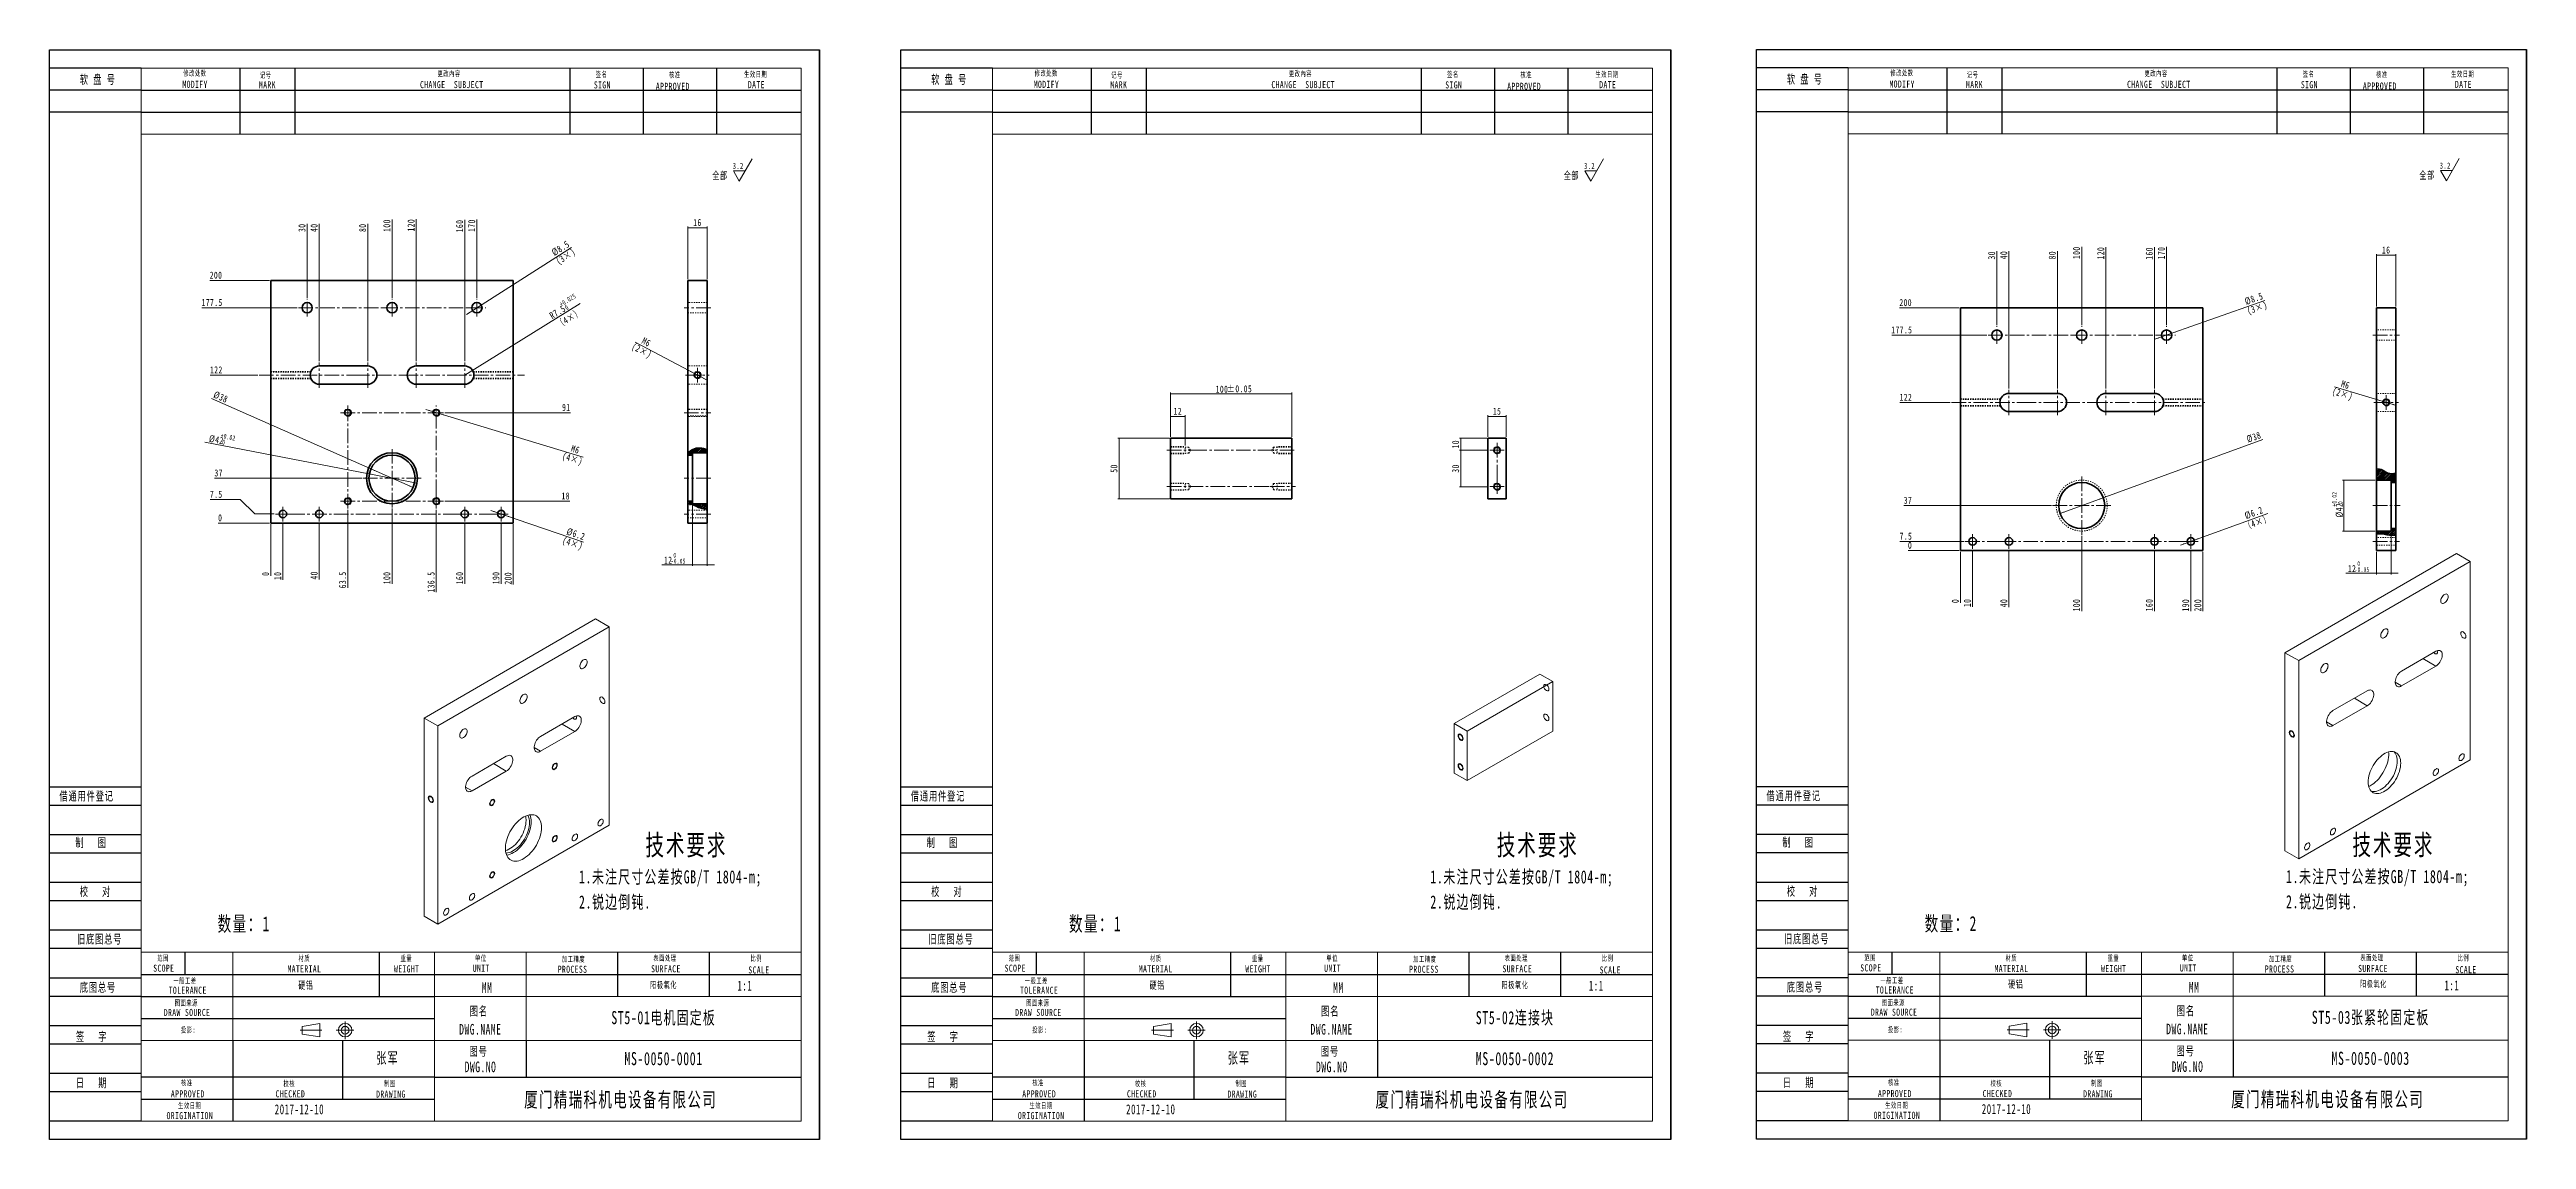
# Model space of a CAD drawing. Header units: millimetres. Extents: x 0 to 2755, y 0 to 898.
# Drawn here: x 0 to 2043, y 0 to 898 of the extents above; entities that cross this region are included whole.
import ezdxf

# ---------------------------------------------------------------- set-up
doc = ezdxf.new("R2010")
doc.units = ezdxf.units.MM
for name, pattern in [('AD_LTYPE3 0 mm', [16, 11, -1, 1, -1, 1, -1]), ('AD_LTYPE6 0 mm', [2, 1, -1]), ('点画线', [18, 12, -2, 2, -2]), ('虚线', [2, 1, -1])]:
    doc.linetypes.add(name, pattern=pattern)
doc.layers.get('0').update_dxf_attribs({"lineweight": 35})
for name, color, linetype, lineweight in [('ACAD0', 7, 'Continuous', 0), ('ACADA-定位3-标高', 171, 'Continuous', 0), ('ACADA-构件3-柱砼', 9, 'Continuous', 0), ('ACADA-构件8-屋面', 7, 'Continuous', 0), ('EB0', 7, 'Continuous', 35), ('中心线层', 1, '点画线', 18), ('剖面线层', 4, 'Continuous', 18), ('尺寸线层', 3, 'Continuous', 18), ('虚线层', 6, '虚线', 18)]:
    doc.layers.add(name, color=color, linetype=linetype, lineweight=lineweight)
doc.styles.add('标准', font='', dxfattribs={"width": 0.667})
doc.styles.get('标准').set_extended_font_data('宋体')
doc.dimstyles.new('标准', dxfattribs={"dimtxt": 5.779688, "dimasz": 3.5, "dimexe": 1, "dimexo": 1, "dimgap": 1.209086, "dimtad": 1, "dimdec": 1, "dimdsep": 46, "dimtxsty": '标准', "dimblk": '_CAXARROW', "dimcen": 0, "dimdle": 6, "dimazin": 2, "dimtfac": 0.707107, "dimtdec": 3, "dimtmove": 0, "dimatfit": 3, "dimfxl": 0, "dimfrac": 2, "dimtolj": 1, "dimlwd": 18, "dimarcsym": 0})
pattern_1 = [(45, (0, 0), (-0.7071068, 0.7071068), [])]

msp = doc.modelspace()

# ---------------------------------------------------------------- texts
at = {"layer": 'ACADA-定位3-标高', "linetype": 'Continuous', "lineweight": 18, "line_spacing_factor": 1.15057, "style": '标准'}
for s, insert, char_height, width, attachment_point in [('\\T1.1;数量：1', (138.6, 170.13), 12.343, 62.3242, 7), ('\\T1.1;数量：1', (840.78, 170.13), 12.343, 62.3242, 7), ('\\T1.1;数量：2', (1546.51, 170.36), 12.343, 63.0107, 7), ('\\T1.1;ST5-01电机固定板', (506.47, 99.78), 10.7888, 226.7775, 5), ('\\T1.1;ST5-02连接块', (1208.65, 99.78), 10.7888, 226.7775, 5), ('\\T1.1;ST5-03张紧轮固定板', (1914.38, 100.02), 10.7888, 226.7775, 5), ('\\T1.1;MS-0050-0001', (506.47, 66.52), 10.7888, 226.7775, 5), ('\\T1.1;MS-0050-0002', (1208.65, 66.52), 10.7888, 226.7775, 5), ('\\T1.1;MS-0050-0003', (1914.38, 66.76), 10.7888, 226.7775, 5), ('\\T1.1;2017-12-10', (185.73, 20.63), 8.1581, 62.6768, 7), ('\\T1.1;2017-12-10', (887.91, 20.63), 8.1581, 62.6768, 7), ('\\T1.1;2017-12-10', (1593.64, 20.87), 8.1581, 62.6768, 7)]:
    msp.add_mtext(s, dxfattribs=dict(at, insert=insert, char_height=char_height, width=width, attachment_point=attachment_point))
at = {"layer": 'ACADA-定位3-标高', "linetype": 'AD_LTYPE3 0 mm', "lineweight": 0, "char_height": 8.155, "width": 17.3889, "attachment_point": 7, "line_spacing_factor": 1.15057, "style": '标准'}
for insert in [(567.34, 122.54), (1269.52, 122.54), (1975.25, 122.78)]:
    msp.add_mtext('\\T1.1;1:1', dxfattribs=dict(at, insert=insert))
at = {"layer": 'ACADA-构件8-屋面', "linetype": 'Continuous', "lineweight": 18, "line_spacing_factor": 1.15057, "style": '标准'}
for s, insert, char_height, width, attachment_point in [('\\T1.1;修改处数', (119.88, 878.58), 4.66, 33.1639, 5), ('\\T1.1;记号', (178.24, 876.99), 4.66, 23.2172, 5), ('\\T1.1;更改內容', (329.56, 878.17), 4.66, 63.0333, 5), ('\\T1.1;签名', (455.31, 877.63), 4.66, 23.2172, 5), ('\\T1.1;核准', (515.68, 877.23), 4.66, 29.8548, 5), ('\\T1.1;生效日期', (582.36, 877.63), 4.66, 26.5263, 5), ('\\T1.1;修改处数', (822.07, 878.58), 4.66, 33.1639, 5), ('\\T1.1;记号', (880.43, 876.99), 4.66, 23.2172, 5), ('\\T1.1;更改內容', (1031.74, 878.17), 4.66, 63.0333, 5), ('\\T1.1;签名', (1157.49, 877.63), 4.66, 23.2172, 5), ('\\T1.1;核准', (1217.86, 877.23), 4.66, 29.8548, 5), ('\\T1.1;生效日期', (1284.55, 877.63), 4.66, 26.5263, 5), ('\\T1.1;软 盘 号', (1432.85, 877.49), 7.2817, 39.9865, 1), ('\\T1.1;修改处数', (1527.8, 878.82), 4.66, 33.1639, 5), ('\\T1.1;记号', (1586.16, 877.22), 4.66, 23.2172, 5), ('\\T1.1;更改內容', (1737.47, 878.4), 4.66, 63.0333, 5), ('\\T1.1;签名', (1863.23, 877.87), 4.66, 23.2172, 5), ('\\T1.1;核准', (1923.59, 877.46), 4.66, 29.8548, 5), ('\\T1.1;生效日期', (1990.28, 877.86), 4.66, 26.5263, 5), ('\\T1.1;软 盘 号', (24.93, 877.26), 7.2817, 39.9865, 1), ('\\T1.1;MODIFY', (120.05, 869.58), 5.8253, 26.5457, 5), ('\\T1.1;MARK', (179.7, 869.23), 5.825, 19.908, 5), ('\\T1.1;CHANGE  SUBJECT', (331.72, 869.35), 5.8253, 56.415, 5), ('\\T1.1;SIGN', (455.93, 869.08), 5.825, 19.908, 5), ('\\T1.1;APPROVED', (514.02, 867.95), 5.8253, 26.5457, 5), ('\\T1.1;DATE', (582.95, 869.35), 5.825, 19.908, 5), ('\\T1.1;软 盘 号', (727.12, 877.26), 7.2817, 39.9865, 1), ('\\T1.1;MODIFY', (822.23, 869.58), 5.8253, 26.5457, 5), ('\\T1.1;MARK', (881.88, 869.23), 5.825, 19.908, 5), ('\\T1.1;CHANGE  SUBJECT', (1033.91, 869.35), 5.8253, 56.415, 5), ('\\T1.1;SIGN', (1158.11, 869.08), 5.825, 19.908, 5), ('\\T1.1;APPROVED', (1216.2, 867.95), 5.8253, 26.5457, 5), ('\\T1.1;DATE', (1285.13, 869.35), 5.825, 19.908, 5), ('\\T1.1;MODIFY', (1527.96, 869.82), 5.8253, 26.5457, 5), ('\\T1.1;MARK', (1587.61, 869.46), 5.825, 19.908, 5), ('\\T1.1;CHANGE  SUBJECT', (1739.64, 869.58), 5.8253, 56.415, 5), ('\\T1.1;SIGN', (1863.84, 869.32), 5.825, 19.908, 5), ('\\T1.1;APPROVED', (1921.94, 868.18), 5.8253, 26.5457, 5), ('\\T1.1;DATE', (1990.86, 869.58), 5.825, 19.908, 5), ('\\T1.1;借通用件登记', (8.15, 286.58), 7.2817, 68.7052, 1), ('\\T1.1;借通用件登记', (710.34, 286.58), 7.2817, 68.7052, 1), ('\\T1.1;借通用件登记', (1416.07, 286.81), 7.2817, 68.7052, 1), ('\\T1.1;制   图', (21.27, 248.2), 7.2817, 39.9865, 1), ('\\T1.1;制   图', (723.45, 248.2), 7.2817, 39.9865, 1), ('\\T1.1;制   图', (1429.18, 248.44), 7.2817, 39.9865, 1), ('\\T1.1;校   对', (24.93, 207.91), 7.2817, 39.9865, 1), ('\\T1.1;校   对', (727.12, 207.91), 7.2817, 39.9865, 1), ('\\T1.1;校   对', (1432.85, 208.14), 7.2817, 39.9865, 1), ('\\T1.1;旧底图总号', (22.59, 168.67), 7.2817, 114.0607, 1), ('\\T1.1;旧底图总号', (724.77, 168.67), 7.2817, 114.0607, 1), ('\\T1.1;旧底图总号', (1430.5, 168.9), 7.2817, 114.0607, 1), ('\\T1.1;SCOPE', (94.23, 141.09), 5.8253, 16.7941, 5), ('\\T1.1;范围', (93.6, 149.23), 4.66, 14.7045, 5), ('\\T1.1;MATERIAL', (210.16, 140.63), 5.8253, 24.6273, 5), ('\\T1.1;材质', (210.15, 149.03), 4.66, 24.0031, 5), ('\\T1.1;WEIGHT', (294.56, 140.52), 5.8253, 24.4645, 5), ('\\T1.1;重量', (294.28, 149.05), 4.66, 27.1026, 5), ('\\T1.1;UNIT', (356.05, 141.05), 5.825, 17.6142, 5), ('\\T1.1;单位', (355.69, 149.18), 4.66, 20.9035, 5), ('\\T1.1;PROCESS', (431.35, 140.21), 5.8253, 23.4816, 5), ('\\T1.1;加工精度', (432.12, 148.41), 4.66, 29.415, 5), ('\\T1.1;表面处理', (507.54, 149.29), 4.66, 29.415, 5), ('\\T1.1;SURFACE', (508.36, 140.62), 5.8253, 23.3188, 5), ('\\T1.1;比例', (582.9, 149.1), 4.66, 26.706, 5), ('\\T1.1;SCOPE', (796.42, 141.09), 5.8253, 16.7941, 5), ('\\T1.1;范围', (795.79, 149.23), 4.66, 14.7045, 5), ('\\T1.1;MATERIAL', (912.35, 140.63), 5.8253, 24.6273, 5), ('\\T1.1;材质', (912.33, 149.03), 4.66, 24.0031, 5), ('\\T1.1;WEIGHT', (996.74, 140.52), 5.8253, 24.4645, 5), ('\\T1.1;重量', (996.46, 149.05), 4.66, 27.1026, 5), ('\\T1.1;UNIT', (1058.23, 141.05), 5.825, 17.6142, 5), ('\\T1.1;单位', (1057.88, 149.18), 4.66, 20.9035, 5), ('\\T1.1;PROCESS', (1133.54, 140.21), 5.8253, 23.4816, 5), ('\\T1.1;加工精度', (1134.3, 148.41), 4.66, 29.415, 5), ('\\T1.1;表面处理', (1209.72, 149.29), 4.66, 29.415, 5), ('\\T1.1;SURFACE', (1210.54, 140.62), 5.8253, 23.3188, 5), ('\\T1.1;比例', (1285.08, 149.1), 4.66, 26.706, 5), ('\\T1.1;SCOPE', (1502.15, 141.32), 5.8253, 16.7941, 5), ('\\T1.1;范围', (1501.52, 149.47), 4.66, 14.7045, 5), ('\\T1.1;MATERIAL', (1618.08, 140.87), 5.8253, 24.6273, 5), ('\\T1.1;材质', (1618.07, 149.26), 4.66, 24.0031, 5), ('\\T1.1;WEIGHT', (1702.47, 140.75), 5.8253, 24.4645, 5), ('\\T1.1;重量', (1702.19, 149.28), 4.66, 27.1026, 5), ('\\T1.1;UNIT', (1763.96, 141.28), 5.825, 17.6142, 5), ('\\T1.1;单位', (1763.61, 149.42), 4.66, 20.9035, 5), ('\\T1.1;PROCESS', (1839.27, 140.44), 5.8253, 23.4816, 5), ('\\T1.1;加工精度', (1840.03, 148.65), 4.66, 29.415, 5), ('\\T1.1;表面处理', (1915.45, 149.53), 4.66, 29.415, 5), ('\\T1.1;SURFACE', (1916.27, 140.86), 5.8253, 23.3188, 5), ('\\T1.1;比例', (1990.81, 149.33), 4.66, 26.706, 5), ('\\T1.1;底图总号', (24.93, 128.9), 7.282, 39.9865, 1), ('\\T1.1;TOLERANCE', (113.93, 122.9), 5.8253, 29.5178, 5), ('\\T1.1;一般工差', (111.72, 130.55), 4.66, 32.5145, 5), ('\\T1.1;   MM', (354.27, 125.09), 8.738, 35.7494, 5), ('\\T1.1;SCALE', (585.05, 139.63), 5.8253, 24.2143, 5), ('\\T1.1;底图总号', (727.12, 128.9), 7.282, 39.9865, 1), ('\\T1.1;TOLERANCE', (816.12, 122.9), 5.8253, 29.5178, 5), ('\\T1.1;一般工差', (813.9, 130.55), 4.66, 32.5145, 5), ('\\T1.1;   MM', (1056.45, 125.09), 8.738, 35.7494, 5), ('\\T1.1;SCALE', (1287.23, 139.63), 5.8253, 24.2143, 5), ('\\T1.1;底图总号', (1432.85, 129.13), 7.282, 39.9865, 1), ('\\T1.1;TOLERANCE', (1521.85, 123.14), 5.8253, 29.5178, 5), ('\\T1.1;一般工差', (1519.63, 130.78), 4.66, 32.5145, 5), ('\\T1.1;   MM', (1762.18, 125.33), 8.738, 35.7494, 5), ('\\T1.1;SCALE', (1992.97, 139.86), 5.8253, 24.2143, 5), ('\\T1.1;图面来源', (112.82, 112.24), 4.66, 38.7136, 5), ('\\T1.1;图名', (354.05, 105.33), 7.282, 22.0567, 5), ('\\T1.1;图面来源', (815, 112.24), 4.66, 38.7136, 5), ('\\T1.1;图名', (1056.24, 105.33), 7.282, 22.0567, 5), ('\\T1.1;图面来源', (1520.74, 112.48), 4.66, 38.7136, 5), ('\\T1.1;图名', (1761.97, 105.56), 7.282, 22.0567, 5), ('\\T1.1;签   字', (21.76, 88.31), 7.2817, 39.9865, 1), ('\\T1.1;投影:', (114.52, 90.05), 4.66, 174.2608, 5), ('\\T1.1;签   字', (723.95, 88.31), 7.2817, 39.9865, 1), ('\\T1.1;投影:', (816.7, 90.05), 4.66, 174.2608, 5), ('\\T1.1;签   字', (1429.68, 88.54), 7.2817, 39.9865, 1), ('\\T1.1;投影:', (1522.43, 90.29), 4.66, 174.2608, 5), ('\\T1.1;张军', (278.74, 66.66), 9.235, 120.948, 5), ('\\T1.1;图号', (353.84, 72.19), 7.282, 36.0046, 5), ('\\T1.1;张军', (980.93, 66.66), 9.235, 120.948, 5), ('\\T1.1;图号', (1056.03, 72.19), 7.282, 36.0046, 5), ('\\T1.1;张军', (1686.66, 66.9), 9.235, 120.948, 5), ('\\T1.1;图号', (1761.76, 72.43), 7.282, 36.0046, 5), ('\\T1.1;日   期', (21.76, 50.21), 7.2817, 39.9865, 1), ('\\T1.1;核准', (113.17, 46.52), 4.66, 27.1026, 5), ('\\T1.1;校核', (197.73, 45.72), 4.66, 24.0031, 5), ('\\T1.1;制图', (280.73, 45.92), 4.66, 30.2021, 5), ('\\T1.1;日   期', (723.95, 50.21), 7.2817, 39.9865, 1), ('\\T1.1;核准', (815.35, 46.52), 4.66, 27.1026, 5), ('\\T1.1;校核', (899.91, 45.72), 4.66, 24.0031, 5), ('\\T1.1;制图', (982.91, 45.92), 4.66, 30.2021, 5), ('\\T1.1;日   期', (1429.68, 50.45), 7.2817, 39.9865, 1), ('\\T1.1;核准', (1521.09, 46.75), 4.66, 27.1026, 5), ('\\T1.1;校核', (1605.65, 45.96), 4.66, 24.0031, 5), ('\\T1.1;制图', (1688.64, 46.16), 4.66, 30.2021, 5), ('\\T1.1;ORIGINATION', (115.68, 19.58), 5.8253, 32.9189, 5), ('\\T1.1;APPROVED', (114.03, 37.54), 5.8253, 27.2324, 5), ('\\T1.1;生效日期', (115.62, 27.66), 4.66, 38.7136, 5), ('\\T1.1;CHECKED', (198.67, 37.54), 5.8253, 23.4816, 5), ('\\T1.1;DRAWING', (281.55, 37.34), 5.8253, 22.6675, 5), ('\\T1.1;ORIGINATION', (817.86, 19.58), 5.8253, 32.9189, 5), ('\\T1.1;APPROVED', (816.22, 37.54), 5.8253, 27.2324, 5), ('\\T1.1;生效日期', (817.81, 27.66), 4.66, 38.7136, 5), ('\\T1.1;CHECKED', (900.85, 37.54), 5.8253, 23.4816, 5), ('\\T1.1;DRAWING', (983.73, 37.34), 5.8253, 22.6675, 5), ('\\T1.1;ORIGINATION', (1523.6, 19.82), 5.8253, 32.9189, 5), ('\\T1.1;APPROVED', (1521.95, 37.77), 5.8253, 27.2324, 5), ('\\T1.1;生效日期', (1523.54, 27.9), 4.66, 38.7136, 5), ('\\T1.1;CHECKED', (1606.58, 37.77), 5.8253, 23.4816, 5), ('\\T1.1;DRAWING', (1689.46, 37.57), 5.8253, 22.6675, 5)]:
    msp.add_mtext(s, dxfattribs=dict(at, insert=insert, char_height=char_height, width=width, attachment_point=attachment_point))
at = {"layer": '尺寸线层', "linetype": 'Continuous', "lineweight": 18, "line_spacing_factor": 1.15057, "style": '标准'}
for s, insert, char_height, width, attachment_point in [('\\T1.1;技术要求', (491.44, 251.08), 16.86, 116.357, 1), ('\\T1.1;技术要求', (1193.62, 251.08), 16.86, 116.357, 1), ('\\T1.1;技术要求', (1899.36, 251.31), 16.86, 116.357, 1), ('\\T1.1;1.未注尺寸公差按GB/T 1804-m;\\P2.锐边倒钝.', (436.67, 221.81), 10.7888, 206.3231, 1), ('\\T1.1;1.未注尺寸公差按GB/T 1804-m;\\P2.锐边倒钝.', (1138.86, 221.81), 10.7888, 206.3231, 1), ('\\T1.1;1.未注尺寸公差按GB/T 1804-m;\\P2.锐边倒钝.', (1844.59, 222.05), 10.7888, 206.3231, 1), ('\\T1.1;硬铝', (211.44, 126.71), 6.157, 64.8512, 5), ('\\T1.1;阳极氧化', (506.47, 127), 5.394, 75.5925, 5), ('\\T1.1;硬铝', (913.62, 126.71), 6.157, 64.8512, 5), ('\\T1.1;阳极氧化', (1208.65, 127), 5.394, 75.5925, 5), ('\\T1.1;硬铝', (1621.67, 127.64), 6.157, 64.8512, 5), ('\\T1.1;阳极氧化', (1916.7, 127.93), 5.394, 75.5925, 5), ('\\T1.1;DRAW SOURCE', (113.41, 104.62), 5.8253, 75.5406, 5), ('\\T1.1;DRAW SOURCE', (815.6, 104.62), 5.8253, 75.5406, 5), ('\\T1.1;DRAW SOURCE', (1521.33, 104.86), 5.8253, 75.5406, 5), ('\\T1.1;DWG.NAME', (355.28, 90.71), 8.738, 75.5925, 5), ('\\T1.1;DWG.NAME', (1057.47, 90.71), 8.738, 75.5925, 5), ('\\T1.1;DWG.NAME', (1763.2, 90.94), 8.738, 75.5925, 5), ('\\T1.1;DWG.NO', (355.44, 59.73), 8.738, 75.9174, 5), ('\\T1.1;DWG.NO', (1057.63, 59.73), 8.738, 75.9174, 5), ('\\T1.1;DWG.NO', (1763.36, 59.96), 8.738, 75.9174, 5)]:
    msp.add_mtext(s, dxfattribs=dict(at, insert=insert, char_height=char_height, width=width, attachment_point=attachment_point))
at = {"layer": '尺寸线层', "color": 1, "linetype": 'Continuous', "lineweight": 18, "char_height": 12.2317, "width": 234.3278, "attachment_point": 7, "line_spacing_factor": 1.15057, "style": '标准'}
for insert in [(1799.36, 25.58), (391.45, 25.35), (1093.63, 25.35)]:
    msp.add_mtext('\\T1.1;厦门精瑞科机电设备有限公司', dxfattribs=dict(at, insert=insert))

# ---------------------------------------------------------------- blocks, each defined once
blk = doc.blocks.new('*X3')
at = {"layer": '尺寸线层', "linetype": 'Continuous', "lineweight": 18}
for p, q in [((5.6, 6.1), (15.2, 6.1)), ((10.4, -2.3), (5.6, 6.1)), ((10.4, -2.3), (21, 16.1))]:
    blk.add_line(p, q, dxfattribs=at)
at = {"layer": '尺寸线层', "linetype": 'Continuous', "lineweight": 18, "line_spacing_factor": 1.15057, "style": '标准'}
for s, insert, char_height, width, attachment_point in [('\\T1.1;全部', (-5.5, 2), 6.17, 27.462, 5), ('\\T1.1;3.2', (13.9, 10.2), 4.99, 10.908, 6)]:
    blk.add_mtext(s, dxfattribs=dict(at, insert=insert, char_height=char_height, width=width, attachment_point=attachment_point))
blk = doc.blocks.new('*X4')
at = {"layer": '尺寸线层', "color": 0, "linetype": 'Continuous', "lineweight": 18}
blk.add_line((181.5, 508), (139.1, 508), dxfattribs=at)
at = {"layer": '尺寸线层', "color": 0, "linetype": 'Continuous', "lineweight": 18, "insert": (140.8, 512.3), "char_height": 5.78, "width": 3.694, "attachment_point": 5, "line_spacing_factor": 1.15057, "style": '标准'}
blk.add_mtext('\\T1.1;0', dxfattribs=at)
blk = doc.blocks.new('_CAXARROW')
blk.add_hatch(color=0).paths.add_polyline_path([(0, 0), (-1, 0.125), (-1, -0.125)], flags=0)
blk = doc.blocks.new('*X5')
at = {"layer": '尺寸线层', "color": 0, "linetype": 'Continuous', "lineweight": 18}
for p, q in [((157.2, 527.4), (132.5, 527.4)), ((169.2, 515.5), (157.2, 527.4)), ((185.4, 515.5), (169.2, 515.5))]:
    blk.add_line(p, q, dxfattribs=at)
at = {"layer": '尺寸线层', "color": 0, "linetype": 'Continuous', "lineweight": 18, "insert": (137.5, 531.7), "char_height": 5.78, "width": 12.645, "attachment_point": 5, "line_spacing_factor": 1.15057, "style": '标准'}
blk.add_mtext('\\T1.1;7.5', dxfattribs=at)
blk = doc.blocks.new('*X6')
at = {"layer": '尺寸线层', "color": 0, "linetype": 'Continuous', "lineweight": 18}
blk.add_line((171.8, 630), (132.6, 630), dxfattribs=at)
at = {"layer": '尺寸线层', "color": 0, "linetype": 'Continuous', "lineweight": 18, "insert": (137.6, 634.3), "char_height": 5.78, "width": 12.645, "attachment_point": 5, "line_spacing_factor": 1.15057, "style": '标准'}
blk.add_mtext('\\T1.1;122', dxfattribs=at)
blk = doc.blocks.new('*X7')
at = {"layer": '尺寸线层', "color": 0, "linetype": 'Continuous', "lineweight": 18}
blk.add_line((204.2, 685.5), (125.7, 685.5), dxfattribs=at)
at = {"layer": '尺寸线层', "color": 0, "linetype": 'Continuous', "lineweight": 18, "insert": (134.1, 689.8), "char_height": 5.78, "width": 21.691, "attachment_point": 5, "line_spacing_factor": 1.15057, "style": '标准'}
blk.add_mtext('\\T1.1;177.5', dxfattribs=at)
blk = doc.blocks.new('*X8')
at = {"layer": '尺寸线层', "color": 0, "linetype": 'Continuous', "lineweight": 18}
blk.add_line((181.5, 708), (132.3, 708), dxfattribs=at)
at = {"layer": '尺寸线层', "color": 0, "linetype": 'Continuous', "lineweight": 18, "insert": (137.3, 712.3), "char_height": 5.78, "width": 12.741, "attachment_point": 5, "line_spacing_factor": 1.15057, "style": '标准'}
blk.add_mtext('\\T1.1;200', dxfattribs=at)
blk = doc.blocks.new('*X9')
at = {"layer": '尺寸线层', "color": 0, "linetype": 'Continuous', "lineweight": 18}
blk.add_line((212.5, 693.7), (212.5, 754.7), dxfattribs=at)
at = {"layer": '尺寸线层', "color": 0, "linetype": 'Continuous', "lineweight": 18, "insert": (208.2, 751.4), "char_height": 5.78, "width": 8.218, "attachment_point": 5, "rotation": 90, "line_spacing_factor": 1.15057, "style": '标准'}
blk.add_mtext('\\T1.1;30', dxfattribs=at)
blk = doc.blocks.new('*X10')
at = {"layer": '尺寸线层', "color": 0, "linetype": 'Continuous', "lineweight": 18}
blk.add_line((222.5, 641.5), (222.5, 754.7), dxfattribs=at)
at = {"layer": '尺寸线层', "color": 0, "linetype": 'Continuous', "lineweight": 18, "insert": (218.2, 751.4), "char_height": 5.78, "width": 8.218, "attachment_point": 5, "rotation": 90, "line_spacing_factor": 1.15057, "style": '标准'}
blk.add_mtext('\\T1.1;40', dxfattribs=at)
blk = doc.blocks.new('*X11')
at = {"layer": '尺寸线层', "color": 0, "linetype": 'Continuous', "lineweight": 18}
blk.add_line((262.5, 641.5), (262.5, 754.7), dxfattribs=at)
at = {"layer": '尺寸线层', "color": 0, "linetype": 'Continuous', "lineweight": 18, "insert": (258.2, 751.4), "char_height": 5.78, "width": 8.218, "attachment_point": 5, "rotation": 90, "line_spacing_factor": 1.15057, "style": '标准'}
blk.add_mtext('\\T1.1;80', dxfattribs=at)
blk = doc.blocks.new('*X12')
at = {"layer": '尺寸线层', "color": 0, "linetype": 'Continuous', "lineweight": 18}
blk.add_line((282.5, 693.7), (282.5, 758.2), dxfattribs=at)
at = {"layer": '尺寸线层', "color": 0, "linetype": 'Continuous', "lineweight": 18, "insert": (278.2, 753.2), "char_height": 5.78, "width": 12.741, "attachment_point": 5, "rotation": 90, "line_spacing_factor": 1.15057, "style": '标准'}
blk.add_mtext('\\T1.1;100', dxfattribs=at)
blk = doc.blocks.new('*X13')
at = {"layer": '尺寸线层', "color": 0, "linetype": 'Continuous', "lineweight": 18}
blk.add_line((302.5, 641.5), (302.5, 758.5), dxfattribs=at)
at = {"layer": '尺寸线层', "color": 0, "linetype": 'Continuous', "lineweight": 18, "insert": (298.2, 753.5), "char_height": 5.78, "width": 12.741, "attachment_point": 5, "rotation": 90, "line_spacing_factor": 1.15057, "style": '标准'}
blk.add_mtext('\\T1.1;120', dxfattribs=at)
blk = doc.blocks.new('*X14')
at = {"layer": '尺寸线层', "color": 0, "linetype": 'Continuous', "lineweight": 18}
blk.add_line((342.5, 641.5), (342.5, 757.9), dxfattribs=at)
at = {"layer": '尺寸线层', "color": 0, "linetype": 'Continuous', "lineweight": 18, "insert": (338.2, 752.9), "char_height": 5.78, "width": 12.741, "attachment_point": 5, "rotation": 90, "line_spacing_factor": 1.15057, "style": '标准'}
blk.add_mtext('\\T1.1;160', dxfattribs=at)
blk = doc.blocks.new('*X15')
at = {"layer": '尺寸线层', "color": 0, "linetype": 'Continuous', "lineweight": 18}
blk.add_line((352.5, 693.7), (352.5, 758.2), dxfattribs=at)
at = {"layer": '尺寸线层', "color": 0, "linetype": 'Continuous', "lineweight": 18, "insert": (348.2, 753.2), "char_height": 5.78, "width": 12.741, "attachment_point": 5, "rotation": 90, "line_spacing_factor": 1.15057, "style": '标准'}
blk.add_mtext('\\T1.1;170', dxfattribs=at)
blk = doc.blocks.new('*X16')
at = {"layer": '尺寸线层', "color": 0, "linetype": 'Continuous', "lineweight": 18}
blk.add_line((257.5, 545), (136.1, 545), dxfattribs=at)
at = {"layer": '尺寸线层', "color": 0, "linetype": 'Continuous', "lineweight": 18, "insert": (139.5, 549.3), "char_height": 5.78, "width": 8.153, "attachment_point": 5, "line_spacing_factor": 1.15057, "style": '标准'}
blk.add_mtext('\\T1.1;37', dxfattribs=at)
blk = doc.blocks.new('*X17')
at = {"layer": '尺寸线层', "color": 0, "linetype": 'Continuous', "lineweight": 18}
blk.add_line((326, 526), (429, 526), dxfattribs=at)
at = {"layer": '尺寸线层', "color": 0, "linetype": 'Continuous', "lineweight": 18, "insert": (425.7, 530.3), "char_height": 5.78, "width": 8.153, "attachment_point": 5, "line_spacing_factor": 1.15057, "style": '标准'}
blk.add_mtext('\\T1.1;18', dxfattribs=at)
blk = doc.blocks.new('*X18')
at = {"layer": '尺寸线层', "color": 0, "linetype": 'Continuous', "lineweight": 18}
blk.add_line((326, 599), (429.6, 599), dxfattribs=at)
at = {"layer": '尺寸线层', "color": 0, "linetype": 'Continuous', "lineweight": 18, "insert": (426.2, 603.3), "char_height": 5.78, "width": 7.8, "attachment_point": 5, "line_spacing_factor": 1.15057, "style": '标准'}
blk.add_mtext('\\T1.1;91', dxfattribs=at)
blk = doc.blocks.new('*X20')
at = {"color": 0, "char_height": 5.78, "attachment_point": 1, "rotation": 31.8002, "line_spacing_factor": 1.15057, "style": '标准'}
for s, insert, width in [('\\T1.1;{\\H0.707107x;+0.025}', (420.1, 689.8), 25.2), ('\\T1.1;R7.5', (411.6, 680.8), 50.094), ('\\T1.1;{\\H0.707107x;0}', (424.5, 686.8), 25.2)]:
    blk.add_mtext(s, dxfattribs=dict(at, insert=insert, width=width))
blk = doc.blocks.new('*X19')
at = {"layer": '尺寸线层', "linetype": 'Continuous', "lineweight": 18}
blk.add_hatch(color=0, dxfattribs=at).paths.add_polyline_path([(348.9, 633.9), (346.1, 631.7), (345.6, 632.5)], flags=0)
at = {"layer": '尺寸线层', "color": 0, "linetype": 'Continuous', "lineweight": 18}
blk.add_line((437.7, 689), (342.5, 630), dxfattribs=at)
blk.add_blockref('*X20', (0, 0), dxfattribs=at)
at = {"layer": '尺寸线层', "color": 0, "linetype": 'Continuous', "lineweight": 18, "insert": (428.8, 676.6), "char_height": 5.78, "width": 31.482, "attachment_point": 5, "rotation": 31.8002, "line_spacing_factor": 1.15057, "style": '标准'}
blk.add_mtext('\\T1.1;（4×）', dxfattribs=at)
blk = doc.blocks.new('*X21')
at = {"layer": '尺寸线层', "linetype": 'Continuous', "lineweight": 18}
for points in [[(348.9, 683.2), (346.2, 681), (345.7, 681.7)], [(356.1, 687.8), (359.2, 689.3), (358.8, 690)]]:
    blk.add_hatch(color=0, dxfattribs=at).paths.add_polyline_path(points, flags=0)
at = {"layer": '尺寸线层', "color": 0, "linetype": 'Continuous', "lineweight": 18}
blk.add_line((430.6, 735.2), (343.8, 680), dxfattribs=at)
at = {"layer": '尺寸线层', "color": 0, "linetype": 'Continuous', "lineweight": 18, "char_height": 5.78, "attachment_point": 5, "rotation": 32.4683, "line_spacing_factor": 1.15057, "style": '标准'}
for s, insert, width in [('\\T1.1;%%C8.5', (421.5, 734.5), 22.684), ('\\T1.1;(3×)', (426.1, 727.2), 26.95)]:
    blk.add_mtext(s, dxfattribs=dict(at, insert=insert, width=width))
blk = doc.blocks.new('*X22')
at = {"layer": '尺寸线层', "linetype": 'Continuous', "lineweight": 18}
for points in [[(316.1, 599.9), (312.6, 600.5), (312.9, 601.3)], [(321.8, 598.1), (325.1, 596.7), (325.3, 597.5)]]:
    blk.add_hatch(color=0, dxfattribs=at).paths.add_polyline_path(points, flags=0)
at = {"layer": '尺寸线层', "color": 0, "linetype": 'Continuous', "lineweight": 18}
blk.add_line((440.2, 562.2), (310.4, 601.6), dxfattribs=at)
at = {"layer": '尺寸线层', "color": 0, "linetype": 'Continuous', "lineweight": 18, "char_height": 5.78, "attachment_point": 5, "rotation": 343.114, "line_spacing_factor": 1.15057, "style": '标准'}
for s, insert, width in [('\\T1.1;M6', (433.7, 568.7), 10.773), ('\\T1.1;(4×)', (431.2, 560.4), 23.296)]:
    blk.add_mtext(s, dxfattribs=dict(at, insert=insert, width=width))
blk = doc.blocks.new('*X23')
at = {"layer": '尺寸线层', "linetype": 'Continuous', "lineweight": 18}
for points in [[(526.4, 751.4), (529.9, 751.8), (529.9, 750.9)], [(542.4, 751.4), (538.9, 751.8), (538.9, 750.9)]]:
    blk.add_hatch(color=0, dxfattribs=at).paths.add_polyline_path(points, flags=0)
at = {"layer": '尺寸线层', "color": 0, "linetype": 'Continuous', "lineweight": 18}
for p, q in [((526.4, 709), (526.4, 752.4)), ((526.4, 751.4), (542.4, 751.4)), ((542.4, 709), (542.4, 752.4))]:
    blk.add_line(p, q, dxfattribs=at)
at = {"layer": '尺寸线层', "color": 0, "linetype": 'Continuous', "lineweight": 18, "insert": (534.4, 755.7), "char_height": 5.78, "width": 8.186, "attachment_point": 5, "line_spacing_factor": 1.15057, "style": '标准'}
blk.add_mtext('\\T1.1;16', dxfattribs=at)
blk = doc.blocks.new('*X24')
at = {"layer": '尺寸线层', "linetype": 'Continuous', "lineweight": 18}
for points in [[(531.7, 631.4), (528.8, 633.4), (528.4, 632.6)], [(537, 628.6), (540.3, 627.3), (539.9, 626.6)]]:
    blk.add_hatch(color=0, dxfattribs=at).paths.add_polyline_path(points, flags=0)
at = {"layer": '尺寸线层', "color": 0, "linetype": 'Continuous', "lineweight": 18}
blk.add_line((483.1, 657.2), (542.3, 625.8), dxfattribs=at)
at = {"layer": '尺寸线层', "color": 0, "linetype": 'Continuous', "lineweight": 18, "char_height": 5.78, "attachment_point": 5, "rotation": 332.086, "line_spacing_factor": 1.15057, "style": '标准'}
for s, insert, width in [('\\T1.1;(2×)', (488.2, 649.6), 25.781), ('\\T1.1;M6', (492.2, 657.2), 12.702)]:
    blk.add_mtext(s, dxfattribs=dict(at, insert=insert, width=width))
blk = doc.blocks.new('*X26')
at = {"color": 0, "char_height": 5.78, "attachment_point": 1, "rotation": 349.095, "line_spacing_factor": 1.15057, "style": '标准'}
for s, insert, width in [('\\T1.1;%%C42', (132.2, 580.8), 39.841), ('\\T1.1;{\\H0.707107x;+0.02}', (141.7, 582.2), 20.935), ('\\T1.1;{\\H0.707107x;0}', (142.9, 577), 20.935)]:
    blk.add_mtext(s, dxfattribs=dict(at, insert=insert, width=width))
blk = doc.blocks.new('*X25')
at = {"layer": '尺寸线层', "linetype": 'Continuous', "lineweight": 18}
for points in [[(261.9, 549), (265.4, 548.7), (265.2, 547.9)], [(303.1, 541), (299.7, 542.1), (299.6, 541.2)]]:
    blk.add_hatch(color=0, dxfattribs=at).paths.add_polyline_path(points, flags=0)
at = {"layer": '尺寸线层', "color": 0, "linetype": 'Continuous', "lineweight": 18}
blk.add_line((128.2, 574.7), (303.1, 541), dxfattribs=at)
blk.add_blockref('*X26', (0, 0), dxfattribs=at)
blk = doc.blocks.new('*X27')
at = {"layer": '尺寸线层', "linetype": 'Continuous', "lineweight": 18}
for points in [[(265.1, 552.6), (268.5, 551.6), (268.1, 550.8)], [(299.9, 537.3), (296.8, 539.1), (296.5, 538.3)]]:
    blk.add_hatch(color=0, dxfattribs=at).paths.add_polyline_path(points, flags=0)
at = {"layer": '尺寸线层', "color": 0, "linetype": 'Continuous', "lineweight": 18}
blk.add_line((133.6, 610.6), (299.9, 537.3), dxfattribs=at)
at = {"layer": '尺寸线层', "color": 0, "linetype": 'Continuous', "lineweight": 18, "insert": (141.2, 611.9), "char_height": 5.78, "width": 16.497, "attachment_point": 5, "rotation": 336.219, "line_spacing_factor": 1.15057, "style": '标准'}
blk.add_mtext('\\T1.1;%%C38', dxfattribs=at)
blk = doc.blocks.new('*X28')
at = {"layer": '尺寸线层', "color": 0, "linetype": 'Continuous', "lineweight": 18}
blk.add_line((182.5, 507), (182.5, 464.6), dxfattribs=at)
at = {"layer": '尺寸线层', "color": 0, "linetype": 'Continuous', "lineweight": 18, "insert": (178.2, 466.2), "char_height": 5.78, "width": 3.694, "attachment_point": 5, "rotation": 90, "line_spacing_factor": 1.15057, "style": '标准'}
blk.add_mtext('\\T1.1;0', dxfattribs=at)
blk = doc.blocks.new('*X29')
at = {"layer": '尺寸线层', "color": 0, "linetype": 'Continuous', "lineweight": 18}
blk.add_line((192.5, 508.4), (192.5, 461.1), dxfattribs=at)
at = {"layer": '尺寸线层', "color": 0, "linetype": 'Continuous', "lineweight": 18, "insert": (188.2, 464.5), "char_height": 5.78, "width": 8.218, "attachment_point": 5, "rotation": 90, "line_spacing_factor": 1.15057, "style": '标准'}
blk.add_mtext('\\T1.1;10', dxfattribs=at)
blk = doc.blocks.new('*X30')
at = {"layer": '尺寸线层', "color": 0, "linetype": 'Continuous', "lineweight": 18}
blk.add_line((222.5, 508.4), (222.5, 461.5), dxfattribs=at)
at = {"layer": '尺寸线层', "color": 0, "linetype": 'Continuous', "lineweight": 18, "insert": (218.2, 464.9), "char_height": 5.78, "width": 8.218, "attachment_point": 5, "rotation": 90, "line_spacing_factor": 1.15057, "style": '标准'}
blk.add_mtext('\\T1.1;40', dxfattribs=at)
blk = doc.blocks.new('*X31')
at = {"layer": '尺寸线层', "color": 0, "linetype": 'Continuous', "lineweight": 18}
blk.add_line((282.5, 520), (282.5, 457.8), dxfattribs=at)
at = {"layer": '尺寸线层', "color": 0, "linetype": 'Continuous', "lineweight": 18, "insert": (278.2, 462.8), "char_height": 5.78, "width": 12.741, "attachment_point": 5, "rotation": 90, "line_spacing_factor": 1.15057, "style": '标准'}
blk.add_mtext('\\T1.1;100', dxfattribs=at)
blk = doc.blocks.new('*X32')
at = {"layer": '尺寸线层', "color": 0, "linetype": 'Continuous', "lineweight": 18}
blk.add_line((342.5, 508.4), (342.5, 457.8), dxfattribs=at)
at = {"layer": '尺寸线层', "color": 0, "linetype": 'Continuous', "lineweight": 18, "insert": (338.2, 462.8), "char_height": 5.78, "width": 12.741, "attachment_point": 5, "rotation": 90, "line_spacing_factor": 1.15057, "style": '标准'}
blk.add_mtext('\\T1.1;160', dxfattribs=at)
blk = doc.blocks.new('*X33')
at = {"layer": '尺寸线层', "color": 0, "linetype": 'Continuous', "lineweight": 18}
blk.add_line((372.5, 508.4), (372.5, 457.8), dxfattribs=at)
at = {"layer": '尺寸线层', "color": 0, "linetype": 'Continuous', "lineweight": 18, "insert": (368.2, 462.8), "char_height": 5.78, "width": 12.741, "attachment_point": 5, "rotation": 90, "line_spacing_factor": 1.15057, "style": '标准'}
blk.add_mtext('\\T1.1;190', dxfattribs=at)
blk = doc.blocks.new('*X34')
at = {"layer": '尺寸线层', "color": 0, "linetype": 'Continuous', "lineweight": 18}
blk.add_line((382.5, 507), (382.5, 457.5), dxfattribs=at)
at = {"layer": '尺寸线层', "color": 0, "linetype": 'Continuous', "lineweight": 18, "insert": (378.2, 462.5), "char_height": 5.78, "width": 12.741, "attachment_point": 5, "rotation": 90, "line_spacing_factor": 1.15057, "style": '标准'}
blk.add_mtext('\\T1.1;200', dxfattribs=at)
blk = doc.blocks.new('*X35')
at = {"layer": '尺寸线层', "linetype": 'Continuous', "lineweight": 18}
for points in [[(369.5, 516.5), (366.1, 517.2), (366.4, 518)], [(375.4, 514.5), (378.6, 512.9), (378.9, 513.7)]]:
    blk.add_hatch(color=0, dxfattribs=at).paths.add_polyline_path(points, flags=0)
at = {"layer": '尺寸线层', "color": 0, "linetype": 'Continuous', "lineweight": 18}
blk.add_line((440.3, 492.2), (363.9, 518.4), dxfattribs=at)
at = {"layer": '尺寸线层', "color": 0, "linetype": 'Continuous', "lineweight": 18, "char_height": 5.78, "attachment_point": 5, "rotation": 341.0253, "line_spacing_factor": 1.15057, "style": '标准'}
for s, insert, width in [('\\T1.1;(4×)', (431.3, 490.7), 23.739), ('\\T1.1;%%C6.2', (434.1, 498.9), 20.149)]:
    blk.add_mtext(s, dxfattribs=dict(at, insert=insert, width=width))
blk = doc.blocks.new('*X36')
at = {"layer": '尺寸线层', "color": 0, "linetype": 'Continuous', "lineweight": 18}
blk.add_line((246, 519), (246, 454.5), dxfattribs=at)
at = {"layer": '尺寸线层', "color": 0, "linetype": 'Continuous', "lineweight": 18, "insert": (241.7, 461.2), "char_height": 5.78, "width": 17.168, "attachment_point": 5, "rotation": 90, "line_spacing_factor": 1.15057, "style": '标准'}
blk.add_mtext('\\T1.1;63.5', dxfattribs=at)
blk = doc.blocks.new('*X37')
at = {"layer": '尺寸线层', "color": 0, "linetype": 'Continuous', "lineweight": 18}
blk.add_line((319, 519), (319, 451), dxfattribs=at)
at = {"layer": '尺寸线层', "color": 0, "linetype": 'Continuous', "lineweight": 18, "insert": (314.7, 459.4), "char_height": 5.78, "width": 21.691, "attachment_point": 5, "rotation": 90, "line_spacing_factor": 1.15057, "style": '标准'}
blk.add_mtext('\\T1.1;136.5', dxfattribs=at)
blk = doc.blocks.new('*X39')
at = {"color": 0, "char_height": 5.78, "attachment_point": 1, "line_spacing_factor": 1.15057, "style": '标准'}
for s, insert, width in [('\\T1.1;12', (506.8, 480.4), 32.911), ('\\T1.1;{\\H0.707107x;-0.05}', (512.4, 478.7), 20.935), ('\\T1.1;{\\H0.707107x;0}', (514.5, 483.6), 20.935)]:
    blk.add_mtext(s, dxfattribs=dict(at, insert=insert, width=width))
blk = doc.blocks.new('*X38')
at = {"layer": '尺寸线层', "linetype": 'Continuous', "lineweight": 18}
for points in [[(530.4, 473.7), (526.9, 473.3), (526.9, 474.1)], [(542.4, 473.7), (545.9, 473.3), (545.9, 474.1)]]:
    blk.add_hatch(color=0, dxfattribs=at).paths.add_polyline_path(points, flags=0)
at = {"layer": '尺寸线层', "color": 0, "linetype": 'Continuous', "lineweight": 18}
for p, q in [((530.4, 523), (530.4, 472.7)), ((542.4, 523), (542.4, 472.7)), ((548.4, 473.7), (505.1, 473.7))]:
    blk.add_line(p, q, dxfattribs=at)
blk.add_blockref('*X39', (0, 0), dxfattribs=at)
blk = doc.blocks.new('*X40')
at = {"layer": '尺寸线层', "linetype": 'Continuous', "lineweight": 18}
for p, q in [((5.6, 6.1), (15.2, 6.1)), ((10.4, -2.3), (5.6, 6.1)), ((10.4, -2.3), (21, 16.1))]:
    blk.add_line(p, q, dxfattribs=at)
at = {"layer": '尺寸线层', "linetype": 'Continuous', "lineweight": 18, "line_spacing_factor": 1.15057, "style": '标准'}
for s, insert, char_height, width, attachment_point in [('\\T1.1;全部', (-5.5, 2), 6.17, 27.462, 5), ('\\T1.1;3.2', (13.9, 10.2), 4.99, 10.908, 6)]:
    blk.add_mtext(s, dxfattribs=dict(at, insert=insert, char_height=char_height, width=width, attachment_point=attachment_point))
blk = doc.blocks.new('*X41')
at = {"layer": '尺寸线层', "linetype": 'Continuous', "lineweight": 18}
for points in [[(924.6, 595.9), (928.1, 595.4), (928.1, 596.3)], [(936.6, 595.9), (933.1, 595.4), (933.1, 596.3)]]:
    blk.add_hatch(color=0, dxfattribs=at).paths.add_polyline_path(points, flags=0)
at = {"layer": '尺寸线层', "color": 0, "linetype": 'Continuous', "lineweight": 18}
for p, q in [((924.6, 579), (924.6, 596.9)), ((936.6, 595.9), (924.6, 595.9)), ((936.6, 572), (936.6, 596.9))]:
    blk.add_line(p, q, dxfattribs=at)
at = {"layer": '尺寸线层', "color": 0, "linetype": 'Continuous', "lineweight": 18, "insert": (930.6, 600.2), "char_height": 5.78, "width": 8.121, "attachment_point": 5, "line_spacing_factor": 1.15057, "style": '标准'}
blk.add_mtext('\\T1.1;12', dxfattribs=at)
blk = doc.blocks.new('*X42')
at = {"layer": '尺寸线层', "linetype": 'Continuous', "lineweight": 18}
for points in [[(1164, 578), (1163.6, 574.5), (1164.5, 574.5)], [(1164, 568), (1163.6, 571.5), (1164.5, 571.5)]]:
    blk.add_hatch(color=0, dxfattribs=at).paths.add_polyline_path(points, flags=0)
at = {"layer": '尺寸线层', "color": 0, "linetype": 'Continuous', "lineweight": 18}
for p, q in [((1185.4, 578), (1163, 578)), ((1164, 568), (1164, 578)), ((1186.9, 568), (1163, 568))]:
    blk.add_line(p, q, dxfattribs=at)
at = {"layer": '尺寸线层', "color": 0, "linetype": 'Continuous', "lineweight": 18, "insert": (1159.7, 573), "char_height": 5.78, "width": 8.218, "attachment_point": 5, "rotation": 90, "line_spacing_factor": 1.15057, "style": '标准'}
blk.add_mtext('\\T1.1;10', dxfattribs=at)
blk = doc.blocks.new('*X43')
at = {"layer": '尺寸线层', "linetype": 'Continuous', "lineweight": 18}
for points in [[(1164, 568), (1163.6, 564.5), (1164.5, 564.5)], [(1164, 538), (1163.6, 541.5), (1164.5, 541.5)]]:
    blk.add_hatch(color=0, dxfattribs=at).paths.add_polyline_path(points, flags=0)
at = {"layer": '尺寸线层', "color": 0, "linetype": 'Continuous', "lineweight": 18}
for p, q in [((1186.9, 568), (1163, 568)), ((1164, 538), (1164, 568)), ((1186.9, 538), (1163, 538))]:
    blk.add_line(p, q, dxfattribs=at)
at = {"layer": '尺寸线层', "color": 0, "linetype": 'Continuous', "lineweight": 18, "insert": (1159.7, 553), "char_height": 5.78, "width": 8.218, "attachment_point": 5, "rotation": 90, "line_spacing_factor": 1.15057, "style": '标准'}
blk.add_mtext('\\T1.1;30', dxfattribs=at)
blk = doc.blocks.new('*X44')
at = {"layer": '尺寸线层', "linetype": 'Continuous', "lineweight": 18}
for points in [[(1186.4, 595.9), (1189.9, 596.3), (1189.9, 595.4)], [(1201.4, 595.9), (1197.9, 596.3), (1197.9, 595.4)]]:
    blk.add_hatch(color=0, dxfattribs=at).paths.add_polyline_path(points, flags=0)
at = {"layer": '尺寸线层', "color": 0, "linetype": 'Continuous', "lineweight": 18}
for p, q in [((1186.4, 579), (1186.4, 596.9)), ((1186.4, 595.9), (1201.4, 595.9)), ((1201.4, 579), (1201.4, 596.9))]:
    blk.add_line(p, q, dxfattribs=at)
at = {"layer": '尺寸线层', "color": 0, "linetype": 'Continuous', "lineweight": 18, "insert": (1193.9, 600.2), "char_height": 5.78, "width": 8.121, "attachment_point": 5, "line_spacing_factor": 1.15057, "style": '标准'}
blk.add_mtext('\\T1.1;15', dxfattribs=at)
blk = doc.blocks.new('*X46')
at = {"color": 0, "char_height": 5.78, "attachment_point": 1, "line_spacing_factor": 1.15057, "style": '标准'}
for s, insert, width in [('\\T1.1;100', (961.8, 621.3), 52.411), ('\\T1.1;%%P0.05', (971.1, 621.6), 35.09)]:
    blk.add_mtext(s, dxfattribs=dict(at, insert=insert, width=width))
blk = doc.blocks.new('*X45')
at = {"layer": '尺寸线层', "linetype": 'Continuous', "lineweight": 18}
for points in [[(924.6, 614.6), (928.1, 614.2), (928.1, 615)], [(1024.6, 614.6), (1021.1, 614.2), (1021.1, 615)]]:
    blk.add_hatch(color=0, dxfattribs=at).paths.add_polyline_path(points, flags=0)
at = {"layer": '尺寸线层', "color": 0, "linetype": 'Continuous', "lineweight": 18}
for p, q in [((924.6, 579), (924.6, 615.6)), ((1024.6, 614.6), (924.6, 614.6)), ((1024.6, 579), (1024.6, 615.6))]:
    blk.add_line(p, q, dxfattribs=at)
blk.add_blockref('*X46', (0, 0), dxfattribs=at)
blk = doc.blocks.new('*X47')
at = {"layer": '尺寸线层', "linetype": 'Continuous', "lineweight": 18}
for points in [[(882.2, 578), (882.7, 574.5), (881.8, 574.5)], [(882.2, 528), (882.7, 531.5), (881.8, 531.5)]]:
    blk.add_hatch(color=0, dxfattribs=at).paths.add_polyline_path(points, flags=0)
at = {"layer": '尺寸线层', "color": 0, "linetype": 'Continuous', "lineweight": 18}
for p, q in [((923.6, 578), (881.2, 578)), ((882.2, 578), (882.2, 528)), ((923.6, 528), (881.2, 528))]:
    blk.add_line(p, q, dxfattribs=at)
at = {"layer": '尺寸线层', "color": 0, "linetype": 'Continuous', "lineweight": 18, "insert": (877.9, 553), "char_height": 5.78, "width": 8.218, "attachment_point": 5, "rotation": 90, "line_spacing_factor": 1.15057, "style": '标准'}
blk.add_mtext('\\T1.1;50', dxfattribs=at)
blk = doc.blocks.new('*X48')
at = {"layer": '尺寸线层', "linetype": 'Continuous', "lineweight": 18}
for p, q in [((5.6, 6.1), (15.2, 6.1)), ((10.4, -2.3), (5.6, 6.1)), ((10.4, -2.3), (21, 16.1))]:
    blk.add_line(p, q, dxfattribs=at)
at = {"layer": '尺寸线层', "linetype": 'Continuous', "lineweight": 18, "line_spacing_factor": 1.15057, "style": '标准'}
for s, insert, char_height, width, attachment_point in [('\\T1.1;全部', (-5.5, 2), 6.17, 27.462, 5), ('\\T1.1;3.2', (13.9, 10.2), 4.99, 10.908, 6)]:
    blk.add_mtext(s, dxfattribs=dict(at, insert=insert, char_height=char_height, width=width, attachment_point=attachment_point))
blk = doc.blocks.new('*X49')
at = {"layer": '尺寸线层', "color": 0, "linetype": 'Continuous', "lineweight": 18}
blk.add_line((1576.1, 484.4), (1576.1, 442.2), dxfattribs=at)
at = {"layer": '尺寸线层', "color": 0, "linetype": 'Continuous', "lineweight": 18, "insert": (1571.8, 443.8), "char_height": 5.78, "width": 3.694, "attachment_point": 5, "rotation": 90, "line_spacing_factor": 1.15057, "style": '标准'}
blk.add_mtext('\\T1.1;0', dxfattribs=at)
blk = doc.blocks.new('*X50')
at = {"layer": '尺寸线层', "color": 0, "linetype": 'Continuous', "lineweight": 18}
blk.add_line((1586.1, 485.8), (1586.1, 438.9), dxfattribs=at)
at = {"layer": '尺寸线层', "color": 0, "linetype": 'Continuous', "lineweight": 18, "insert": (1581.8, 442.2), "char_height": 5.78, "width": 8.218, "attachment_point": 5, "rotation": 90, "line_spacing_factor": 1.15057, "style": '标准'}
blk.add_mtext('\\T1.1;10', dxfattribs=at)
blk = doc.blocks.new('*X51')
at = {"layer": '尺寸线层', "color": 0, "linetype": 'Continuous', "lineweight": 18}
blk.add_line((1616.1, 485.8), (1616.1, 438.8), dxfattribs=at)
at = {"layer": '尺寸线层', "color": 0, "linetype": 'Continuous', "lineweight": 18, "insert": (1611.8, 442.1), "char_height": 5.78, "width": 8.218, "attachment_point": 5, "rotation": 90, "line_spacing_factor": 1.15057, "style": '标准'}
blk.add_mtext('\\T1.1;40', dxfattribs=at)
blk = doc.blocks.new('*X52')
at = {"layer": '尺寸线层', "color": 0, "linetype": 'Continuous', "lineweight": 18}
blk.add_line((1676.1, 497.4), (1676.1, 435.4), dxfattribs=at)
at = {"layer": '尺寸线层', "color": 0, "linetype": 'Continuous', "lineweight": 18, "insert": (1671.8, 440.4), "char_height": 5.78, "width": 12.741, "attachment_point": 5, "rotation": 90, "line_spacing_factor": 1.15057, "style": '标准'}
blk.add_mtext('\\T1.1;100', dxfattribs=at)
blk = doc.blocks.new('*X53')
at = {"layer": '尺寸线层', "color": 0, "linetype": 'Continuous', "lineweight": 18}
blk.add_line((1736.1, 485.8), (1736.1, 435.4), dxfattribs=at)
at = {"layer": '尺寸线层', "color": 0, "linetype": 'Continuous', "lineweight": 18, "insert": (1731.8, 440.5), "char_height": 5.78, "width": 12.741, "attachment_point": 5, "rotation": 90, "line_spacing_factor": 1.15057, "style": '标准'}
blk.add_mtext('\\T1.1;160', dxfattribs=at)
blk = doc.blocks.new('*X54')
at = {"layer": '尺寸线层', "color": 0, "linetype": 'Continuous', "lineweight": 18}
blk.add_line((1766.1, 485.8), (1766.1, 435.3), dxfattribs=at)
at = {"layer": '尺寸线层', "color": 0, "linetype": 'Continuous', "lineweight": 18, "insert": (1761.8, 440.3), "char_height": 5.78, "width": 12.741, "attachment_point": 5, "rotation": 90, "line_spacing_factor": 1.15057, "style": '标准'}
blk.add_mtext('\\T1.1;190', dxfattribs=at)
blk = doc.blocks.new('*X55')
at = {"layer": '尺寸线层', "color": 0, "linetype": 'Continuous', "lineweight": 18}
blk.add_line((1776.1, 484.4), (1776.1, 435.3), dxfattribs=at)
at = {"layer": '尺寸线层', "color": 0, "linetype": 'Continuous', "lineweight": 18, "insert": (1771.8, 440.3), "char_height": 5.78, "width": 12.741, "attachment_point": 5, "rotation": 90, "line_spacing_factor": 1.15057, "style": '标准'}
blk.add_mtext('\\T1.1;200', dxfattribs=at)
blk = doc.blocks.new('*X56')
at = {"layer": '尺寸线层', "color": 0, "linetype": 'Continuous', "lineweight": 18}
blk.add_line((1575.1, 485.4), (1532.9, 485.4), dxfattribs=at)
at = {"layer": '尺寸线层', "color": 0, "linetype": 'Continuous', "lineweight": 18, "insert": (1534.5, 489.7), "char_height": 5.78, "width": 3.694, "attachment_point": 5, "line_spacing_factor": 1.15057, "style": '标准'}
blk.add_mtext('\\T1.1;0', dxfattribs=at)
blk = doc.blocks.new('*X57')
at = {"layer": '尺寸线层', "color": 0, "linetype": 'Continuous', "lineweight": 18}
blk.add_line((1579, 492.9), (1526.1, 492.9), dxfattribs=at)
at = {"layer": '尺寸线层', "color": 0, "linetype": 'Continuous', "lineweight": 18, "insert": (1531.1, 497.2), "char_height": 5.78, "width": 12.645, "attachment_point": 5, "line_spacing_factor": 1.15057, "style": '标准'}
blk.add_mtext('\\T1.1;7.5', dxfattribs=at)
blk = doc.blocks.new('*X58')
at = {"layer": '尺寸线层', "color": 0, "linetype": 'Continuous', "lineweight": 18}
blk.add_line((1651.1, 522.4), (1529.4, 522.4), dxfattribs=at)
at = {"layer": '尺寸线层', "color": 0, "linetype": 'Continuous', "lineweight": 18, "insert": (1532.8, 526.7), "char_height": 5.78, "width": 8.153, "attachment_point": 5, "line_spacing_factor": 1.15057, "style": '标准'}
blk.add_mtext('\\T1.1;37', dxfattribs=at)
blk = doc.blocks.new('*X59')
at = {"layer": '尺寸线层', "color": 0, "linetype": 'Continuous', "lineweight": 18}
blk.add_line((1597.8, 662.9), (1519.4, 662.9), dxfattribs=at)
at = {"layer": '尺寸线层', "color": 0, "linetype": 'Continuous', "lineweight": 18, "insert": (1527.7, 667.2), "char_height": 5.78, "width": 21.691, "attachment_point": 5, "line_spacing_factor": 1.15057, "style": '标准'}
blk.add_mtext('\\T1.1;177.5', dxfattribs=at)
blk = doc.blocks.new('*X60')
at = {"layer": '尺寸线层', "color": 0, "linetype": 'Continuous', "lineweight": 18}
blk.add_line((1575.1, 685.4), (1525.8, 685.4), dxfattribs=at)
at = {"layer": '尺寸线层', "color": 0, "linetype": 'Continuous', "lineweight": 18, "insert": (1530.9, 689.7), "char_height": 5.78, "width": 12.741, "attachment_point": 5, "line_spacing_factor": 1.15057, "style": '标准'}
blk.add_mtext('\\T1.1;200', dxfattribs=at)
blk = doc.blocks.new('*X61')
at = {"layer": '尺寸线层', "color": 0, "linetype": 'Continuous', "lineweight": 18}
blk.add_line((1606.1, 671.2), (1606.1, 732), dxfattribs=at)
at = {"layer": '尺寸线层', "color": 0, "linetype": 'Continuous', "lineweight": 18, "insert": (1601.8, 728.7), "char_height": 5.78, "width": 8.218, "attachment_point": 5, "rotation": 90, "line_spacing_factor": 1.15057, "style": '标准'}
blk.add_mtext('\\T1.1;30', dxfattribs=at)
blk = doc.blocks.new('*X62')
at = {"layer": '尺寸线层', "color": 0, "linetype": 'Continuous', "lineweight": 18}
blk.add_line((1676.1, 671.2), (1676.1, 735.8), dxfattribs=at)
at = {"layer": '尺寸线层', "color": 0, "linetype": 'Continuous', "lineweight": 18, "insert": (1671.8, 730.8), "char_height": 5.78, "width": 12.741, "attachment_point": 5, "rotation": 90, "line_spacing_factor": 1.15057, "style": '标准'}
blk.add_mtext('\\T1.1;100', dxfattribs=at)
blk = doc.blocks.new('*X63')
at = {"layer": '尺寸线层', "color": 0, "linetype": 'Continuous', "lineweight": 18}
blk.add_line((1746.1, 671.2), (1746.1, 735.6), dxfattribs=at)
at = {"layer": '尺寸线层', "color": 0, "linetype": 'Continuous', "lineweight": 18, "insert": (1741.8, 730.6), "char_height": 5.78, "width": 12.741, "attachment_point": 5, "rotation": 90, "line_spacing_factor": 1.15057, "style": '标准'}
blk.add_mtext('\\T1.1;170', dxfattribs=at)
blk = doc.blocks.new('*X64')
at = {"layer": '尺寸线层', "color": 0, "linetype": 'Continuous', "lineweight": 18}
blk.add_line((1567.7, 607.4), (1526.1, 607.4), dxfattribs=at)
at = {"layer": '尺寸线层', "color": 0, "linetype": 'Continuous', "lineweight": 18, "insert": (1531.1, 611.7), "char_height": 5.78, "width": 12.645, "attachment_point": 5, "line_spacing_factor": 1.15057, "style": '标准'}
blk.add_mtext('\\T1.1;122', dxfattribs=at)
blk = doc.blocks.new('*X65')
at = {"layer": '尺寸线层', "color": 0, "linetype": 'Continuous', "lineweight": 18}
blk.add_line((1616.1, 618.9), (1616.1, 732.2), dxfattribs=at)
at = {"layer": '尺寸线层', "color": 0, "linetype": 'Continuous', "lineweight": 18, "insert": (1611.8, 728.9), "char_height": 5.78, "width": 8.218, "attachment_point": 5, "rotation": 90, "line_spacing_factor": 1.15057, "style": '标准'}
blk.add_mtext('\\T1.1;40', dxfattribs=at)
blk = doc.blocks.new('*X66')
at = {"layer": '尺寸线层', "color": 0, "linetype": 'Continuous', "lineweight": 18}
blk.add_line((1656.1, 618.9), (1656.1, 732.1), dxfattribs=at)
at = {"layer": '尺寸线层', "color": 0, "linetype": 'Continuous', "lineweight": 18, "insert": (1651.8, 728.8), "char_height": 5.78, "width": 8.218, "attachment_point": 5, "rotation": 90, "line_spacing_factor": 1.15057, "style": '标准'}
blk.add_mtext('\\T1.1;80', dxfattribs=at)
blk = doc.blocks.new('*X67')
at = {"layer": '尺寸线层', "color": 0, "linetype": 'Continuous', "lineweight": 18}
blk.add_line((1696.1, 618.9), (1696.1, 735.5), dxfattribs=at)
at = {"layer": '尺寸线层', "color": 0, "linetype": 'Continuous', "lineweight": 18, "insert": (1691.8, 730.5), "char_height": 5.78, "width": 12.741, "attachment_point": 5, "rotation": 90, "line_spacing_factor": 1.15057, "style": '标准'}
blk.add_mtext('\\T1.1;120', dxfattribs=at)
blk = doc.blocks.new('*X68')
at = {"layer": '尺寸线层', "color": 0, "linetype": 'Continuous', "lineweight": 18}
blk.add_line((1736.1, 618.9), (1736.1, 735.3), dxfattribs=at)
at = {"layer": '尺寸线层', "color": 0, "linetype": 'Continuous', "lineweight": 18, "insert": (1731.8, 730.3), "char_height": 5.78, "width": 12.741, "attachment_point": 5, "rotation": 90, "line_spacing_factor": 1.15057, "style": '标准'}
blk.add_mtext('\\T1.1;160', dxfattribs=at)
blk = doc.blocks.new('*X69')
at = {"layer": '尺寸线层', "linetype": 'Continuous', "lineweight": 18}
for points in [[(1763.2, 491.9), (1760, 490.3), (1759.7, 491.1)], [(1769, 494), (1772.4, 494.8), (1772.1, 495.6)]]:
    blk.add_hatch(color=0, dxfattribs=at).paths.add_polyline_path(points, flags=0)
at = {"layer": '尺寸线层', "color": 0, "linetype": 'Continuous', "lineweight": 18}
blk.add_line((1829.7, 516), (1757.5, 489.8), dxfattribs=at)
at = {"layer": '尺寸线层', "color": 0, "linetype": 'Continuous', "lineweight": 18, "char_height": 5.78, "attachment_point": 5, "rotation": 19.9503, "line_spacing_factor": 1.15057, "style": '标准'}
for s, insert, width in [('\\T1.1;%%C6.2', (1818.1, 516.4), 20.315), ('\\T1.1;（4×）', (1821, 508.3), 28.944)]:
    blk.add_mtext(s, dxfattribs=dict(at, insert=insert, width=width))
blk = doc.blocks.new('*X70')
at = {"layer": '尺寸线层', "linetype": 'Continuous', "lineweight": 18}
for points in [[(1742.1, 661.5), (1738.9, 659.9), (1738.6, 660.8)], [(1750.1, 664.3), (1753.5, 665.1), (1753.2, 665.9)]]:
    blk.add_hatch(color=0, dxfattribs=at).paths.add_polyline_path(points, flags=0)
at = {"layer": '尺寸线层', "color": 0, "linetype": 'Continuous', "lineweight": 18}
blk.add_line((1827.1, 691.5), (1736.4, 659.5), dxfattribs=at)
at = {"layer": '尺寸线层', "color": 0, "linetype": 'Continuous', "lineweight": 18, "char_height": 5.78, "attachment_point": 5, "rotation": 19.4235, "line_spacing_factor": 1.15057, "style": '标准'}
for s, insert, width in [('\\T1.1;%%C8.5', (1818.1, 692.9), 20.225), ('\\T1.1;(3×)', (1821, 684.8), 23.835)]:
    blk.add_mtext(s, dxfattribs=dict(at, insert=insert, width=width))
blk = doc.blocks.new('*X71')
at = {"layer": '尺寸线层', "linetype": 'Continuous', "lineweight": 18}
for points in [[(1658.2, 515.9), (1661.7, 516.7), (1661.4, 517.5)], [(1693.9, 528.9), (1690.8, 527.3), (1690.5, 528.2)]]:
    blk.add_hatch(color=0, dxfattribs=at).paths.add_polyline_path(points, flags=0)
at = {"layer": '尺寸线层', "color": 0, "linetype": 'Continuous', "lineweight": 18}
blk.add_line((1825.5, 576.9), (1658.2, 515.9), dxfattribs=at)
at = {"layer": '尺寸线层', "color": 0, "linetype": 'Continuous', "lineweight": 18, "insert": (1818, 578.8), "char_height": 5.78, "width": 15.838, "attachment_point": 5, "rotation": 20.0357, "line_spacing_factor": 1.15057, "style": '标准'}
blk.add_mtext('\\T1.1;%%C38', dxfattribs=at)
blk = doc.blocks.new('*X73')
at = {"color": 0, "char_height": 5.78, "attachment_point": 1, "rotation": 90, "line_spacing_factor": 1.15057, "style": '标准'}
for s, insert, width in [('\\T1.1;{\\H0.707107x;+0.02}', (1882.4, 521.6), 20.935), ('\\T1.1;%%C42', (1885.6, 512.6), 39.841), ('\\T1.1;{\\H0.707107x;0}', (1887.3, 523.7), 20.935)]:
    blk.add_mtext(s, dxfattribs=dict(at, insert=insert, width=width))
blk = doc.blocks.new('*X72')
at = {"layer": '尺寸线层', "linetype": 'Continuous', "lineweight": 18}
for points in [[(1892.3, 543.4), (1891.9, 539.9), (1892.8, 539.9)], [(1892.3, 501.4), (1891.9, 504.9), (1892.8, 504.9)]]:
    blk.add_hatch(color=0, dxfattribs=at).paths.add_polyline_path(points, flags=0)
at = {"layer": '尺寸线层', "color": 0, "linetype": 'Continuous', "lineweight": 18}
for p, q in [((1918.2, 543.4), (1891.3, 543.4)), ((1892.3, 501.4), (1892.3, 543.4)), ((1918.2, 501.4), (1891.3, 501.4))]:
    blk.add_line(p, q, dxfattribs=at)
blk.add_blockref('*X73', (0, 0), dxfattribs=at)
blk = doc.blocks.new('*X75')
at = {"color": 0, "char_height": 5.78, "attachment_point": 1, "line_spacing_factor": 1.15057, "style": '标准'}
for s, insert, width in [('\\T1.1;12', (1895.6, 473.4), 32.911), ('\\T1.1;{\\H0.707107x;-0.05}', (1901.2, 471.7), 20.935), ('\\T1.1;{\\H0.707107x;0}', (1903.4, 476.6), 20.935)]:
    blk.add_mtext(s, dxfattribs=dict(at, insert=insert, width=width))
blk = doc.blocks.new('*X74')
at = {"layer": '尺寸线层', "linetype": 'Continuous', "lineweight": 18}
for points in [[(1919.2, 466.7), (1915.7, 467.1), (1915.7, 466.2)], [(1931.2, 466.7), (1934.7, 467.1), (1934.7, 466.2)]]:
    blk.add_hatch(color=0, dxfattribs=at).paths.add_polyline_path(points, flags=0)
at = {"layer": '尺寸线层', "color": 0, "linetype": 'Continuous', "lineweight": 18}
for p, q in [((1931.2, 500.4), (1931.2, 465.7)), ((1919.2, 484.4), (1919.2, 465.7)), ((1893.9, 466.7), (1937.2, 466.7))]:
    blk.add_line(p, q, dxfattribs=at)
blk.add_blockref('*X75', (0, 0), dxfattribs=at)
blk = doc.blocks.new('*X76')
at = {"layer": '尺寸线层', "linetype": 'Continuous', "lineweight": 18}
for points in [[(1924.3, 608.3), (1921.1, 609.7), (1920.8, 608.9)], [(1930.1, 606.6), (1933.5, 606), (1933.3, 605.1)]]:
    blk.add_hatch(color=0, dxfattribs=at).paths.add_polyline_path(points, flags=0)
at = {"layer": '尺寸线层', "color": 0, "linetype": 'Continuous', "lineweight": 18}
blk.add_line((1884.6, 620.3), (1935.8, 604.8), dxfattribs=at)
at = {"layer": '尺寸线层', "color": 0, "linetype": 'Continuous', "lineweight": 18, "char_height": 5.78, "attachment_point": 5, "rotation": 343.1763, "line_spacing_factor": 1.15057, "style": '标准'}
for s, insert, width in [('\\T1.1;(2×)', (1891.1, 613.9), 23.283), ('\\T1.1;M6', (1893.6, 622.1), 10.763)]:
    blk.add_mtext(s, dxfattribs=dict(at, insert=insert, width=width))
blk = doc.blocks.new('*X77')
at = {"layer": '尺寸线层', "linetype": 'Continuous', "lineweight": 18}
for points in [[(1919.2, 728.7), (1922.7, 729.1), (1922.7, 728.3)], [(1935.2, 728.7), (1931.7, 729.1), (1931.7, 728.3)]]:
    blk.add_hatch(color=0, dxfattribs=at).paths.add_polyline_path(points, flags=0)
at = {"layer": '尺寸线层', "color": 0, "linetype": 'Continuous', "lineweight": 18}
for p, q in [((1919.2, 686.4), (1919.2, 729.7)), ((1919.2, 728.7), (1935.2, 728.7)), ((1935.2, 686.4), (1935.2, 729.7))]:
    blk.add_line(p, q, dxfattribs=at)
at = {"layer": '尺寸线层', "color": 0, "linetype": 'Continuous', "lineweight": 18, "insert": (1927.2, 733), "char_height": 5.78, "width": 8.186, "attachment_point": 5, "line_spacing_factor": 1.15057, "style": '标准'}
blk.add_mtext('\\T1.1;16', dxfattribs=at)

# ---------------------------------------------------------------- dimensions: what is measured, and where the dimension line sits
at = {"layer": '尺寸线层'}
for feature_location, offset, dtype, origin, picture, middle in [((302.48, 640.48), (0, 112.97), 1, (182.48, 507.98), '*X13', (298.17, 753.46)), ((282.48, 692.73), (0, 60.46), 1, (182.48, 507.98), '*X12', (278.17, 753.19)), ((352.48, 692.73), (0, 60.46), 1, (182.48, 507.98), '*X15', (348.17, 753.19)), ((342.48, 640.48), (0, 112.45), 1, (182.48, 507.98), '*X14', (338.17, 752.93)), ((212.48, 692.73), (0, 58.63), 1, (182.48, 507.98), '*X9', (208.17, 751.36)), ((222.48, 640.48), (0, 110.88), 1, (182.48, 507.98), '*X10', (218.17, 751.36)), ((262.48, 640.48), (0, 110.88), 1, (182.48, 507.98), '*X11', (258.17, 751.36)), ((1676.09, 670.18), (0, 60.57), 1, (1576.09, 485.43), '*X62', (1671.78, 730.75)), ((1746.09, 670.18), (0, 60.41), 1, (1576.09, 485.43), '*X63', (1741.78, 730.59)), ((1696.09, 617.93), (0, 112.54), 1, (1576.09, 485.43), '*X67', (1691.78, 730.48)), ((1736.09, 617.93), (0, 112.39), 1, (1576.09, 485.43), '*X68', (1731.78, 730.33)), ((182.48, 707.98), (-45.16, 0), 0, (182.48, 507.98), '*X8', (137.32, 712.29)), ((1616.09, 617.93), (0, 110.94), 1, (1576.09, 485.43), '*X65', (1611.78, 728.87)), ((1656.09, 617.93), (0, 110.82), 1, (1576.09, 485.43), '*X66', (1651.78, 728.76)), ((1606.09, 670.18), (0, 58.52), 1, (1576.09, 485.43), '*X61', (1601.78, 728.7)), ((205.23, 685.48), (-71.15, 0), 0, (182.48, 507.98), '*X7', (134.08, 689.79)), ((1576.09, 685.43), (-45.23, 0), 0, (1576.09, 485.43), '*X60', (1530.86, 689.74)), ((1598.84, 662.93), (-71.1, 0), 0, (1576.09, 485.43), '*X59', (1527.73, 667.24)), ((172.79, 629.98), (-35.18, 0), 0, (182.48, 507.98), '*X6', (137.61, 634.29)), ((1568.7, 607.43), (-37.6, 0), 0, (1576.09, 485.43), '*X64', (1531.1, 611.74)), ((324.98, 598.98), (101.24, 0), 0, (182.48, 507.98), '*X18', (426.22, 603.29)), ((258.48, 544.98), (-118.99, 0), 0, (182.48, 507.98), '*X16', (139.49, 549.29)), ((324.98, 525.98), (100.72, 0), 0, (182.48, 507.98), '*X17', (425.7, 530.29)), ((182.47604516, 507.9809103), (-41.71434018, 0), 0, (182.47604516, 507.9809103), '*X4', (140.76170498, 512.2909103)), ((282.48, 520.98), (0, -58.16), 1, (182.48, 507.98), '*X31', (278.17, 462.82)), ((245.98, 519.98), (0, -58.81), 1, (182.48, 507.98), '*X36', (241.67, 461.17)), ((318.98, 519.98), (0, -60.61), 1, (182.48, 507.98), '*X37', (314.67, 459.37)), ((1652.09, 522.43), (-119.32, 0), 0, (1576.09, 485.43), '*X58', (1532.77, 526.74)), ((182.47604516, 507.9809103), (0, -41.73998696), 1, (182.47604516, 507.9809103), '*X28', (178.16604516, 466.24092333)), ((192.48, 509.38), (0, -44.93), 1, (182.48, 507.98), '*X29', (188.17, 464.45)), ((222.48, 509.38), (0, -44.5), 1, (182.48, 507.98), '*X30', (218.17, 464.88)), ((342.48, 509.38), (0, -46.56), 1, (182.48, 507.98), '*X32', (338.17, 462.82)), ((372.48, 509.38), (0, -46.56), 1, (182.48, 507.98), '*X33', (368.17, 462.82)), ((382.48, 507.98), (0, -45.47), 1, (182.48, 507.98), '*X34', (378.17, 462.51)), ((1579.99, 492.93), (-48.91, 0), 0, (1576.09, 485.43), '*X57', (1531.08, 497.24)), ((1576.08641619, 485.43432036), (-41.55808633, 0), 0, (1576.08641619, 485.43432036), '*X56', (1534.52832986, 489.74432036)), ((1676.09, 498.43), (0, -57.99), 1, (1576.09, 485.43), '*X52', (1671.78, 440.44)), ((1576.08641619, 485.43432036), (0, -41.59912514), 1, (1576.08641619, 485.43432036), '*X49', (1571.77641619, 443.83519522)), ((1586.09, 486.83), (0, -44.64), 1, (1576.09, 485.43), '*X50', (1581.78, 442.2)), ((1616.09, 486.83), (0, -44.73), 1, (1576.09, 485.43), '*X51', (1611.78, 442.11)), ((1736.09, 486.83), (0, -46.38), 1, (1576.09, 485.43), '*X53', (1731.78, 440.46)), ((1766.09, 486.83), (0, -46.5), 1, (1576.09, 485.43), '*X54', (1761.78, 440.34)), ((1776.09, 485.43), (0, -45.1), 1, (1576.09, 485.43), '*X55', (1771.78, 440.34))]:
    dim = msp.add_ordinate_dim(feature_location=feature_location, offset=offset, dtype=dtype, origin=origin, dimstyle='标准', override={"dimsah": 1, "dimclre": 0, "dimtfill": 1, "dimtzin": 8}, dxfattribs=at)
    dim.commit()
    dim.dimension.update_dxf_attribs({"geometry": picture, "text_midpoint": middle})
for base, p1, p2, override, picture, middle in [((542.38, 751.36), (526.38, 707.98), (542.38, 707.98), {"dimsah": 1, "dimtfill": 1, "dimtzin": 8}, '*X23', (534.38, 751.36)), ((1935.19, 728.7), (1919.19, 685.43), (1935.19, 685.43), {"dimsah": 1, "dimtfill": 1, "dimtzin": 8}, '*X77', (1927.19, 728.7)), ((924.58, 614.6), (1024.58, 578.02), (924.58, 578.02), {"dimsah": 1, "dimtol": 1, "dimtp": 0.05, "dimtm": -0.05, "dimtfac": 1, "dimtfill": 1, "dimtzin": 8}, '*X45', (974.58, 614.6)), ((924.58, 595.89), (936.58, 571.02), (924.58, 578.02), {"dimsah": 1, "dimtfill": 1, "dimtzin": 8}, '*X41', (930.58, 595.89)), ((1201.37, 595.89), (1186.37, 578.02), (1201.37, 578.02), {"dimsah": 1, "dimtfill": 1, "dimtzin": 8}, '*X44', (1193.87, 595.89)), ((530.38, 473.7), (542.38, 523.98), (530.38, 523.98), {"dimsah": 1, "dimtol": 1, "dimtp": 0, "dimtm": 0.05, "dimtfill": 1, "dimtzin": 8}, '*X38', (514.74, 473.7)), ((1931.19, 466.69), (1919.19, 485.43), (1931.19, 501.43), {"dimsah": 1, "dimtol": 1, "dimtp": 0, "dimtm": 0.05, "dimtfill": 1, "dimtzin": 8}, '*X74', (1903.55, 466.69))]:
    dim = msp.add_linear_dim(base=base, p1=p1, p2=p2, dimstyle='标准', override=override, dxfattribs=at)
    dim.commit()
    dim.dimension.update_dxf_attribs({"geometry": picture, "text_midpoint": middle})
for p1, p2, override, picture, middle in [((348.89, 683.2), (356.06, 687.76), {"dimpost": '%%C<>\\X(3×)', "dimsah": 1, "dimtmove": 2, "dimtfill": 1, "dimtzin": 8}, '*X21', (423.78, 730.85)), ((1742.08, 661.52), (1750.09, 664.35), {"dimpost": '%%C<>\\X(3×)', "dimsah": 1, "dimtmove": 2, "dimtfill": 1, "dimtzin": 8}, '*X70', (1819.52, 688.83)), ((299.86, 537.32), (265.09, 552.64), {"dimpost": '%%C<>', "dimsah": 1, "dimtmove": 2, "dimtfill": 1, "dimtzin": 8}, '*X27', (139.49, 607.99)), ((303.1, 541.01), (261.86, 548.95), {"dimpost": '%%C<>', "dimsah": 1, "dimtol": 1, "dimtp": 0.02, "dimtm": 0, "dimtmove": 2, "dimtfill": 1, "dimtzin": 8}, '*X25', (140.61, 572.31)), ((1658.24, 515.92), (1693.94, 528.94), {"dimpost": '%%C<>', "dimsah": 1, "dimtmove": 2, "dimtfill": 1, "dimtzin": 8}, '*X71', (1819.52, 574.74)), ((369.54, 516.49), (375.41, 514.47), {"dimpost": '%%C<>\\X(4×)', "dimsah": 1, "dimtmove": 2, "dimtfill": 1, "dimtzin": 8}, '*X35', (432.67, 494.78)), ((1763.17, 491.88), (1769, 493.99), {"dimpost": '%%C<>\\X（4×）', "dimsah": 1, "dimtmove": 2, "dimtfill": 1, "dimtzin": 8}, '*X69', (1819.52, 512.33))]:
    dim = msp.add_diameter_dim_2p(p1=p1, p2=p2, dimstyle='标准', override=override, dxfattribs=at)
    dim.commit()
    dim.dimension.update_dxf_attribs({"geometry": picture, "text_midpoint": middle, "dimtype": 163})
dim = msp.add_radius_dim(center=(342.48, 629.98), mpoint=(348.85, 633.93), dimstyle='标准', override={"dimpost": 'R<>\\X（4×）', "dimsah": 1, "dimtol": 1, "dimtp": 0.025, "dimtm": 0, "dimtmove": 2, "dimtfill": 1, "dimtzin": 8}, dxfattribs=at)
dim.commit()
dim.dimension.update_dxf_attribs({"geometry": '*X19', "text_midpoint": (425.7, 681.58)})
for p1, p2, override, picture, middle in [((537.03, 628.58), (531.72, 631.39), {"dimpost": '%%C<>\\X(2×)', "dimsah": 1, "dimtmove": 2, "dimtfill": 1}, '*X24', (490.18, 653.4)), ((1930.06, 606.57), (1924.32, 608.3), {"dimpost": '%%C<>\\X(2×)', "dimsah": 1, "dimtmove": 2, "dimtfill": 1}, '*X76', (1892.31, 617.98)), ((316.11, 599.85), (321.85, 598.11), {"dimpost": '%%C<>\\X(4×)', "dimsah": 1, "dimtmove": 2, "dimtfill": 1}, '*X22', (432.47, 564.53))]:
    dim = msp.add_diameter_dim_2p(p1=p1, p2=p2, text='M6', dimstyle='标准', override=override, dxfattribs=at)
    dim.commit()
    dim.dimension.update_dxf_attribs({"geometry": picture, "text_midpoint": middle, "dimtype": 163})
for base, p1, p2, picture, middle in [((882.22, 528.02), (924.58, 578.02), (924.58, 528.02), '*X47', (882.22, 553.02)), ((1164.03, 578.02), (1187.87, 568.02), (1186.37, 578.02), '*X42', (1164.03, 573.02)), ((1164.03, 568.02), (1187.87, 538.02), (1187.87, 568.02), '*X43', (1164.03, 553.02))]:
    dim = msp.add_linear_dim(base=base, p1=p1, p2=p2, angle=90, dimstyle='标准', override={"dimsah": 1, "dimtfill": 1, "dimtzin": 8}, dxfattribs=at)
    dim.commit()
    dim.dimension.update_dxf_attribs({"geometry": picture, "text_midpoint": middle})
dim = msp.add_linear_dim(base=(1892.31, 543.43), p1=(1919.19, 501.43), p2=(1919.19, 543.43), angle=90, text='\\A1;%%C42{\\H0.707107x;\\S+0.02^  0;}', dimstyle='标准', override={"dimsah": 1, "dimtol": 1, "dimtp": 0.02, "dimtm": 0, "dimtfill": 1}, dxfattribs=at)
dim.commit()
dim.dimension.update_dxf_attribs({"geometry": '*X72', "text_midpoint": (1892.31, 522.43)})
dim = msp.add_ordinate_dim(feature_location=(186.38, 515.48), offset=(-48.89, 11.93), dtype=0, origin=(0, 0), text='7.5', dimstyle='标准', override={"dimsah": 1, "dimclre": 0, "dimtfill": 1, "dimtzin": 8}, dxfattribs=at)
dim.commit()
dim.dimension.update_dxf_attribs({"geometry": '*X5', "text_midpoint": (137.48, 531.72)})

# ---------------------------------------------------------------- hatches: boundary and pattern name
at = {"layer": '剖面线层', "linetype": 'Continuous', "lineweight": 18}
h = msp.add_hatch(dxfattribs=at)
h.set_pattern_fill('无图案', color=256, angle=45, style=0, pattern_type=0)
h.set_pattern_definition(pattern_1)
edge = h.paths.add_edge_path(flags=0)
edge.add_line((526.38, 563.98), (526.38, 566.09))
edge.add_line((530.38, 563.98), (526.38, 563.98))
edge.add_line((530.38, 565.98), (530.38, 563.98))
edge.add_line((542.38, 565.98), (530.38, 565.98))
edge.add_line((542.38, 568.46), (542.38, 565.98))
edge.add_spline(control_points=[(542.38, 568.46), (538.66, 569.84), (532.06, 570.81), (527.83, 566.77), (526.38, 566.09)], knot_values=[0, 0, 0, 0, 12.134911, 17.1019631, 17.1019631, 17.1019631, 17.1019631], weights=[1, 1, 1, 1, 1], degree=3, periodic=0)
edge = h.paths.add_edge_path(flags=0)
edge.add_line((542.38, 523.98), (542.38, 519.86))
edge.add_line((530.38, 523.98), (542.38, 523.98))
edge.add_line((530.38, 525.98), (530.38, 523.98))
edge.add_line((526.38, 525.98), (530.38, 525.98))
edge.add_line((526.38, 523.95), (526.38, 525.98))
edge.add_spline(control_points=[(529.2, 523.48), (528.28, 523.73), (527.33, 523.87), (526.38, 523.95)], knot_values=[0, 0, 0, 0, 2.8710975, 2.8710975, 2.8710975, 2.8710975], weights=[1, 1, 1, 1], degree=3, periodic=0)
edge.add_line((530.73, 522.98), (529.2, 523.48))
edge.add_spline(control_points=[(542.38, 519.86), (540.69, 519.77), (536.56, 519.98), (532.97, 522.12), (530.73, 522.98)], knot_values=[0, 0, 0, 0, 4.9957313, 12.2255917, 12.2255917, 12.2255917, 12.2255917], weights=[1, 1, 1, 1, 1], degree=3, periodic=0)
h = msp.add_hatch(dxfattribs=at)
h.set_pattern_fill('无图案', color=256, angle=45, style=0, pattern_type=0)
h.set_pattern_definition(pattern_1)
edge = h.paths.add_edge_path(flags=0)
edge.add_line((1931.19, 543.43), (1919.19, 543.43))
edge.add_line((1931.19, 541.43), (1931.19, 543.43))
edge.add_line((1935.19, 541.43), (1931.19, 541.43))
edge.add_line((1935.19, 549.21), (1935.19, 541.43))
edge.add_spline(control_points=[(1919.19, 552.69), (1920.87, 552.56), (1924.31, 552.06), (1928.77, 548.3), (1933.05, 548.67), (1935.19, 549.21)], knot_values=[0, 0, 0, 0, 5.0963137, 10.1834132, 16.8543285, 16.8543285, 16.8543285, 16.8543285], weights=[1, 1, 1, 1, 1, 1], degree=3, periodic=0)
edge.add_line((1919.19, 543.43), (1919.19, 552.69))
edge = h.paths.add_edge_path(flags=0)
edge.add_spline(control_points=[(1935.19, 498.11), (1932.81, 497.85), (1929.48, 497.84), (1924.33, 499.39), (1921.27, 499.28), (1919.19, 498.95)], knot_values=[0, 0, 0, 0, 7.1935251, 9.7947463, 16.1392034, 16.1392034, 16.1392034, 16.1392034], weights=[1, 1, 1, 1, 1, 1], degree=3, periodic=0)
edge.add_line((1935.19, 503.43), (1935.19, 498.11))
edge.add_line((1931.19, 503.43), (1935.19, 503.43))
edge.add_line((1931.19, 501.43), (1931.19, 503.43))
edge.add_line((1919.19, 501.43), (1931.19, 501.43))
edge.add_line((1919.19, 498.95), (1919.19, 501.43))

# ---------------------------------------------------------------- linework, layer by layer
at = {"layer": 'ACAD0', "linetype": 'Continuous', "lineweight": 0}
for p, q in [((75.59, 882.92), (619.86, 882.92)), ((75.59, 15.12), (75.59, 882.92)), ((619.86, 882.92), (619.86, 15.12)), ((777.78, 882.92), (1322.04, 882.92)), ((777.78, 15.12), (777.78, 882.92)), ((1322.04, 882.92), (1322.04, 15.12)), ((1483.51, 883.15), (2027.77, 883.15)), ((1483.51, 15.35), (1483.51, 883.15)), ((2027.77, 883.15), (2027.77, 15.35)), ((75.59, 828.49), (619.86, 828.49)), ((777.78, 828.49), (1322.04, 828.49)), ((1483.51, 828.73), (2027.77, 828.73)), ((75.59, 154.21), (619.86, 154.21)), ((151.19, 81.64), (151.19, 154.21)), ((317.49, 15.12), (317.49, 154.21)), ((393.08, 81.64), (393.08, 154.21)), ((777.78, 154.21), (1322.04, 154.21)), ((853.37, 81.64), (853.37, 154.21)), ((1019.67, 15.12), (1019.67, 154.21)), ((1095.26, 81.64), (1095.26, 154.21)), ((1483.51, 154.44), (2027.77, 154.44)), ((1559.1, 81.87), (1559.1, 154.44)), ((1725.4, 15.35), (1725.4, 154.44)), ((1801, 81.87), (1801, 154.44)), ((317.49, 117.92), (619.86, 117.92)), ((1019.67, 117.92), (1322.04, 117.92)), ((1725.4, 118.16), (2027.77, 118.16)), ((1483.51, 81.87), (2027.77, 81.87)), ((75.59, 81.64), (619.86, 81.64)), ((777.78, 81.64), (1322.04, 81.64)), ((75.59, 15.12), (619.86, 15.12)), ((777.78, 15.12), (1322.04, 15.12)), ((1483.51, 15.35), (2027.77, 15.35))]:
    msp.add_line(p, q, dxfattribs=at)
at = {"layer": 'ACAD0', "color": 7, "linetype": 'Continuous', "lineweight": 15}
for p, q in [((1843.72, 401.18), (1985.14, 482.82)), ((1855.03, 394.64), (1996.46, 476.29)), ((1996.46, 476.29), (1985.14, 482.82)), ((1996.46, 312.98), (1996.46, 476.29)), ((308.85, 347.31), (450.27, 428.95)), ((320.16, 340.78), (461.58, 422.42)), ((461.58, 422.42), (450.27, 428.95)), ((461.58, 259.11), (461.58, 422.42)), ((1855.03, 394.64), (1843.72, 401.18)), ((1843.72, 237.87), (1843.72, 401.18)), ((1855.03, 231.34), (1855.03, 394.64)), ((1968.17, 402.39), (1939.89, 386.06)), ((1968.17, 390.14), (1939.89, 373.81)), ((1229.23, 383.56), (1158.52, 342.74)), ((1239.84, 377.44), (1169.13, 336.62)), ((1239.84, 377.44), (1229.23, 383.56)), ((1239.84, 336.61), (1239.84, 377.44)), ((1883.32, 353.41), (1911.6, 369.73)), ((320.16, 340.78), (308.85, 347.31)), ((308.85, 184), (308.85, 347.31)), ((433.3, 348.52), (405.02, 332.2)), ((1883.32, 341.16), (1911.6, 357.49)), ((320.16, 177.47), (320.16, 340.78)), ((433.3, 336.28), (405.02, 319.95)), ((1169.13, 336.62), (1158.52, 342.74)), ((1158.52, 342.74), (1158.52, 301.92)), ((1169.13, 336.62), (1169.13, 295.79)), ((1169.13, 295.79), (1239.84, 336.61)), ((348.45, 299.54), (376.73, 315.87)), ((1855.03, 231.34), (1996.46, 312.98)), ((348.45, 287.29), (376.73, 303.62)), ((1169.13, 295.79), (1158.52, 301.92)), ((320.16, 177.47), (461.58, 259.11)), ((1855.03, 231.34), (1843.72, 237.87)), ((320.16, 177.47), (308.85, 184))]:
    msp.add_line(p, q, dxfattribs=at)
at = {"layer": 'ACAD0', "color": 8, "linetype": 'Continuous', "lineweight": 15}
for p, q in [((1968.17, 390.14), (1957.56, 396.27)), ((1939.89, 373.81), (1934.58, 376.88)), ((1911.6, 357.49), (1900.99, 363.61)), ((433.3, 336.28), (422.69, 342.4)), ((1883.32, 341.16), (1878.02, 344.22)), ((376.73, 303.62), (366.12, 309.74)), ((405.02, 319.95), (399.71, 323.01)), ((348.45, 287.29), (343.14, 290.35))]:
    msp.add_line(p, q, dxfattribs=at)
at = {"layer": 'ACAD0', "color": 7, "linetype": 'Continuous', "lineweight": 15}
for points in [[(1978.25, 447.4), (1978.18, 448.11), (1977.97, 448.7), (1977.63, 449.15), (1977.19, 449.43), (1976.65, 449.55), (1976.05, 449.47), (1975.41, 449.23), (1974.76, 448.81), (1974.13, 448.25), (1973.56, 447.57), (1973.06, 446.79), (1972.67, 445.97), (1972.39, 445.13), (1972.25, 444.32), (1972.25, 443.57), (1972.39, 442.91), (1972.67, 442.39), (1973.06, 442.02), (1973.56, 441.82), (1974.13, 441.8), (1974.76, 441.96), (1975.41, 442.3), (1976.05, 442.79), (1976.65, 443.41), (1977.19, 444.15), (1977.63, 444.95), (1977.97, 445.78), (1978.18, 446.62), (1978.25, 447.4)], [(1928.75, 418.83), (1928.68, 419.53), (1928.47, 420.12), (1928.14, 420.57), (1927.69, 420.86), (1927.15, 420.97), (1926.55, 420.9), (1925.91, 420.65), (1925.26, 420.24), (1924.63, 419.67), (1924.06, 418.99), (1923.56, 418.22), (1923.17, 417.4), (1922.9, 416.56), (1922.76, 415.74), (1922.76, 414.99), (1922.9, 414.34), (1923.17, 413.82), (1923.56, 413.45), (1924.06, 413.25), (1924.63, 413.23), (1925.26, 413.39), (1925.91, 413.72), (1926.55, 414.21), (1927.15, 414.84), (1927.69, 415.57), (1928.14, 416.37), (1928.47, 417.21), (1928.68, 418.04), (1928.75, 418.83)], [(443.38, 393.54), (443.31, 394.24), (443.1, 394.83), (442.76, 395.28), (442.32, 395.57), (441.78, 395.68), (441.18, 395.61), (440.53, 395.36), (439.89, 394.94), (439.26, 394.38), (438.68, 393.7), (438.19, 392.93), (437.8, 392.1), (437.52, 391.26), (437.38, 390.45), (437.38, 389.7), (437.52, 389.05), (437.8, 388.53), (438.19, 388.15), (438.68, 387.95), (439.26, 387.93), (439.89, 388.1), (440.53, 388.43), (441.18, 388.92), (441.78, 389.55), (442.32, 390.28), (442.76, 391.08), (443.1, 391.92), (443.31, 392.75), (443.38, 393.54)], [(1879.25, 390.25), (1879.18, 390.96), (1878.97, 391.55), (1878.64, 392), (1878.19, 392.29), (1877.66, 392.4), (1877.05, 392.33), (1876.41, 392.08), (1875.76, 391.66), (1875.14, 391.1), (1874.56, 390.42), (1874.07, 389.65), (1873.67, 388.82), (1873.4, 387.98), (1873.26, 387.17), (1873.26, 386.42), (1873.4, 385.77), (1873.67, 385.24), (1874.07, 384.87), (1874.56, 384.67), (1875.14, 384.65), (1875.76, 384.81), (1876.41, 385.15), (1877.05, 385.64), (1877.66, 386.26), (1878.19, 387), (1878.64, 387.8), (1878.97, 388.64), (1879.18, 389.47), (1879.25, 390.25)], [(1968.17, 402.39), (1969.04, 402.81), (1969.89, 403.05), (1970.7, 403.11), (1971.43, 402.98), (1972.07, 402.67), (1972.61, 402.18), (1973.03, 401.53), (1973.31, 400.74), (1973.46, 399.82), (1973.46, 398.81), (1973.31, 397.73), (1973.03, 396.61), (1972.61, 395.48), (1972.07, 394.37), (1971.43, 393.31), (1970.7, 392.34), (1969.89, 391.47), (1969.04, 390.73), (1968.17, 390.14)], [(1911.6, 357.49), (1912.48, 358.07), (1913.32, 358.81), (1914.13, 359.68), (1914.86, 360.66), (1915.5, 361.72), (1916.04, 362.82), (1916.46, 363.95), (1916.74, 365.08), (1916.89, 366.16), (1916.89, 367.17), (1916.74, 368.08), (1916.46, 368.87), (1916.04, 369.52), (1915.5, 370.01), (1914.86, 370.32), (1914.13, 370.45), (1913.32, 370.4), (1912.48, 370.15), (1911.6, 369.73)], [(1939.89, 373.81), (1939.01, 373.39), (1938.17, 373.15), (1937.36, 373.1), (1936.63, 373.23), (1935.99, 373.54), (1935.45, 374.03), (1935.03, 374.68), (1934.75, 375.47), (1934.6, 376.38), (1934.6, 377.39), (1934.75, 378.47), (1935.03, 379.6), (1935.45, 380.73), (1935.99, 381.83), (1936.63, 382.89), (1937.36, 383.87), (1938.17, 384.74), (1939.01, 385.48), (1939.89, 386.06)], [(393.88, 364.96), (393.81, 365.67), (393.6, 366.26), (393.27, 366.71), (392.82, 366.99), (392.28, 367.11), (391.68, 367.03), (391.04, 366.79), (390.39, 366.37), (389.76, 365.81), (389.19, 365.13), (388.69, 364.35), (388.3, 363.53), (388.03, 362.69), (387.89, 361.88), (387.89, 361.13), (388.03, 360.47), (388.3, 359.95), (388.69, 359.58), (389.19, 359.38), (389.76, 359.36), (390.39, 359.52), (391.04, 359.86), (391.68, 360.35), (392.28, 360.97), (392.82, 361.7), (393.27, 362.51), (393.6, 363.34), (393.81, 364.17), (393.88, 364.96)], [(433.3, 348.52), (434.17, 348.95), (435.02, 349.19), (435.82, 349.24), (436.56, 349.11), (437.2, 348.8), (437.74, 348.31), (438.16, 347.66), (438.44, 346.87), (438.59, 345.96), (438.59, 344.95), (438.44, 343.87), (438.16, 342.74), (437.74, 341.61), (437.2, 340.51), (436.56, 339.45), (435.82, 338.47), (435.02, 337.6), (434.17, 336.86), (433.3, 336.28)], [(1883.32, 353.41), (1882.45, 352.82), (1881.6, 352.08), (1880.79, 351.21), (1880.06, 350.23), (1879.42, 349.18), (1878.88, 348.07), (1878.46, 346.94), (1878.18, 345.82), (1878.03, 344.74), (1878.03, 343.73), (1878.18, 342.81), (1878.46, 342.02), (1878.88, 341.37), (1879.42, 340.88), (1880.06, 340.57), (1880.79, 340.44), (1881.6, 340.5), (1882.45, 340.74), (1883.32, 341.16)], [(344.38, 336.39), (344.31, 337.09), (344.1, 337.68), (343.77, 338.13), (343.32, 338.42), (342.78, 338.53), (342.18, 338.46), (341.54, 338.21), (340.89, 337.8), (340.26, 337.23), (339.69, 336.55), (339.19, 335.78), (338.8, 334.95), (338.53, 334.12), (338.39, 333.3), (338.39, 332.55), (338.53, 331.9), (338.8, 331.38), (339.19, 331.01), (339.69, 330.81), (340.26, 330.79), (340.89, 330.95), (341.54, 331.28), (342.18, 331.77), (342.78, 332.4), (343.32, 333.13), (343.77, 333.93), (344.1, 334.77), (344.31, 335.6), (344.38, 336.39)], [(405.02, 319.95), (404.14, 319.53), (403.29, 319.29), (402.49, 319.23), (401.76, 319.36), (401.11, 319.67), (400.58, 320.16), (400.16, 320.81), (399.87, 321.6), (399.73, 322.52), (399.73, 323.53), (399.87, 324.61), (400.16, 325.73), (400.58, 326.86), (401.11, 327.97), (401.76, 329.02), (402.49, 330), (403.29, 330.87), (404.14, 331.61), (405.02, 332.2)], [(1165.59, 330.5), (1165.56, 330.88), (1165.48, 331.28), (1165.34, 331.69), (1165.16, 332.09), (1164.93, 332.48), (1164.66, 332.83), (1164.37, 333.14), (1164.06, 333.4), (1163.74, 333.6), (1163.43, 333.73), (1163.13, 333.79), (1162.85, 333.78), (1162.6, 333.7), (1162.39, 333.54), (1162.23, 333.32), (1162.12, 333.04), (1162.06, 332.72), (1162.06, 332.35), (1162.12, 331.96), (1162.23, 331.55), (1162.39, 331.14), (1162.6, 330.75), (1162.85, 330.37), (1163.13, 330.04), (1163.43, 329.75), (1163.74, 329.52), (1164.06, 329.36), (1164.37, 329.26), (1164.66, 329.23), (1164.93, 329.28), (1165.16, 329.4), (1165.34, 329.59), (1165.48, 329.84), (1165.56, 330.15), (1165.59, 330.5)], [(1851.15, 333.2), (1851.07, 333.82), (1850.86, 334.46), (1850.53, 335.09), (1850.11, 335.65), (1849.63, 336.1), (1849.13, 336.39), (1848.64, 336.5), (1848.22, 336.43), (1847.89, 336.18), (1847.68, 335.77), (1847.61, 335.24), (1847.68, 334.62), (1847.89, 333.97), (1848.22, 333.35), (1848.64, 332.79), (1849.13, 332.34), (1849.63, 332.05), (1850.11, 331.94), (1850.53, 332.01), (1850.86, 332.26), (1851.07, 332.67), (1851.15, 333.2)], [(376.73, 303.62), (377.6, 304.21), (378.45, 304.95), (379.26, 305.82), (379.99, 306.79), (380.63, 307.85), (381.17, 308.96), (381.59, 310.09), (381.87, 311.21), (382.02, 312.29), (382.02, 313.3), (381.87, 314.22), (381.59, 315.01), (381.17, 315.66), (380.63, 316.14), (379.99, 316.46), (379.26, 316.59), (378.45, 316.53), (377.6, 316.29), (376.73, 315.87)], [(418.45, 308.52), (418.38, 309.05), (418.17, 309.46), (417.84, 309.71), (417.42, 309.78), (416.93, 309.66), (416.43, 309.37), (415.95, 308.93), (415.53, 308.37), (415.2, 307.74), (414.99, 307.09), (414.92, 306.47), (414.99, 305.94), (415.2, 305.53), (415.53, 305.28), (415.95, 305.21), (416.43, 305.33), (416.93, 305.62), (417.42, 306.06), (417.84, 306.62), (418.17, 307.25), (418.38, 307.9), (418.45, 308.52)], [(1165.59, 306), (1165.56, 306.38), (1165.48, 306.78), (1165.34, 307.19), (1165.16, 307.59), (1164.93, 307.98), (1164.66, 308.33), (1164.37, 308.65), (1164.06, 308.91), (1163.74, 309.1), (1163.43, 309.24), (1163.13, 309.3), (1162.85, 309.29), (1162.6, 309.2), (1162.39, 309.04), (1162.23, 308.82), (1162.12, 308.55), (1162.06, 308.22), (1162.06, 307.85), (1162.12, 307.46), (1162.23, 307.05), (1162.39, 306.65), (1162.6, 306.25), (1162.85, 305.88), (1163.13, 305.54), (1163.43, 305.26), (1163.74, 305.03), (1164.06, 304.86), (1164.37, 304.76), (1164.66, 304.74), (1164.93, 304.79), (1165.16, 304.91), (1165.34, 305.1), (1165.48, 305.35), (1165.56, 305.65), (1165.59, 306)], [(1939.18, 310.12), (1939.11, 311.65), (1938.9, 313.09), (1938.56, 314.41), (1938.09, 315.61), (1937.49, 316.68), (1936.77, 317.6), (1935.94, 318.36), (1935, 318.96), (1933.97, 319.38), (1932.85, 319.64), (1931.66, 319.71), (1930.41, 319.61), (1929.11, 319.33), (1927.78, 318.88), (1926.43, 318.26), (1925.06, 317.47), (1923.71, 316.53), (1922.38, 315.44), (1921.08, 314.22), (1919.83, 312.88), (1918.64, 311.43), (1917.52, 309.89), (1916.49, 308.27), (1915.55, 306.59), (1914.72, 304.87), (1914, 303.12), (1913.4, 301.36), (1912.93, 299.61), (1912.58, 297.89), (1912.38, 296.22), (1912.31, 294.61), (1912.38, 293.08), (1912.58, 291.65), (1912.93, 290.32), (1913.4, 289.12), (1914, 288.06), (1914.72, 287.14), (1915.55, 286.38), (1916.49, 285.78), (1917.52, 285.35), (1918.64, 285.1), (1919.83, 285.02), (1921.08, 285.13), (1922.38, 285.41), (1923.71, 285.86), (1925.06, 286.48), (1926.43, 287.27), (1927.78, 288.21), (1929.11, 289.29), (1930.41, 290.51), (1931.66, 291.86), (1932.85, 293.31), (1933.97, 294.85), (1935, 296.47), (1935.94, 298.15), (1936.77, 299.87), (1937.49, 301.62), (1938.09, 303.38), (1938.56, 305.12), (1938.9, 306.84), (1939.11, 308.52), (1939.18, 310.12)], [(1929.19, 319.35), (1929.26, 318.29), (1929.26, 316.63), (1929.12, 314.9), (1928.85, 313.12), (1928.44, 311.29), (1927.9, 309.45), (1927.23, 307.6), (1926.44, 305.76), (1925.55, 303.95), (1924.54, 302.18), (1923.45, 300.48), (1922.27, 298.86), (1921.01, 297.33), (1919.7, 295.91), (1918.33, 294.61), (1916.93, 293.44), (1915.51, 292.42), (1914.07, 291.55), (1912.76, 290.9)], [(1914.94, 286.91), (1915.81, 286.73), (1917, 286.66), (1918.25, 286.76), (1919.55, 287.04), (1920.88, 287.49), (1922.24, 288.11), (1923.6, 288.9), (1924.95, 289.84), (1926.28, 290.93), (1927.58, 292.15), (1928.83, 293.49), (1930.02, 294.94), (1931.14, 296.48), (1932.17, 298.1), (1933.11, 299.78), (1933.94, 301.5), (1934.66, 303.25), (1935.26, 305.01), (1935.74, 306.76), (1936.08, 308.48), (1936.28, 310.15), (1936.35, 311.76), (1936.28, 313.29), (1936.08, 314.72), (1935.74, 316.05), (1935.26, 317.25), (1934.66, 318.31), (1933.94, 319.23), (1933.72, 319.46)], [(1987.19, 313.75), (1987.26, 314.42), (1987.46, 315.13), (1987.79, 315.83), (1988.21, 316.48), (1988.71, 317.04), (1989.25, 317.47), (1989.8, 317.74), (1990.32, 317.85), (1990.78, 317.78), (1991.16, 317.53), (1991.42, 317.13), (1991.56, 316.59), (1991.56, 315.96), (1991.42, 315.26), (1991.16, 314.55), (1990.78, 313.88), (1990.32, 313.27), (1989.8, 312.77), (1989.25, 312.41), (1988.71, 312.22), (1988.21, 312.2), (1987.79, 312.36), (1987.46, 312.69), (1987.26, 313.16), (1987.19, 313.75)], [(348.45, 299.54), (347.57, 298.95), (346.73, 298.21), (345.92, 297.34), (345.19, 296.37), (344.55, 295.31), (344.01, 294.2), (343.59, 293.07), (343.31, 291.95), (343.16, 290.87), (343.16, 289.86), (343.31, 288.94), (343.59, 288.15), (344.01, 287.5), (344.55, 287.02), (345.19, 286.7), (345.92, 286.57), (346.73, 286.63), (347.57, 286.87), (348.45, 287.29)], [(1965.98, 301.51), (1966.05, 302.18), (1966.25, 302.88), (1966.57, 303.58), (1967, 304.23), (1967.49, 304.79), (1968.03, 305.22), (1968.58, 305.5), (1969.1, 305.6), (1969.57, 305.53), (1969.94, 305.28), (1970.21, 304.88), (1970.35, 304.35), (1970.35, 303.71), (1970.21, 303.02), (1969.94, 302.31), (1969.57, 301.63), (1969.1, 301.02), (1968.58, 300.52), (1968.03, 300.17), (1967.49, 299.97), (1967, 299.96), (1966.57, 300.12), (1966.25, 300.44), (1966.05, 300.92), (1965.98, 301.51)], [(316.27, 279.33), (316.2, 279.95), (315.99, 280.6), (315.66, 281.23), (315.24, 281.79), (314.76, 282.23), (314.25, 282.52), (313.77, 282.63), (313.35, 282.56), (313.02, 282.32), (312.81, 281.91), (312.74, 281.37), (312.81, 280.76), (313.02, 280.11), (313.35, 279.48), (313.77, 278.92), (314.25, 278.48), (314.76, 278.19), (315.24, 278.07), (315.66, 278.14), (315.99, 278.39), (316.2, 278.8), (316.27, 279.33)], [(366.83, 278.72), (366.76, 279.25), (366.55, 279.66), (366.22, 279.91), (365.8, 279.98), (365.32, 279.86), (364.81, 279.57), (364.33, 279.13), (363.91, 278.57), (363.58, 277.94), (363.37, 277.29), (363.3, 276.68), (363.37, 276.14), (363.58, 275.73), (363.91, 275.49), (364.33, 275.42), (364.81, 275.53), (365.32, 275.82), (365.8, 276.26), (366.22, 276.82), (366.55, 277.45), (366.76, 278.1), (366.83, 278.72)], [(405.72, 257.07), (405.65, 258.69), (405.45, 260.21), (405.1, 261.62), (404.63, 262.91), (404.02, 264.06), (403.29, 265.07), (402.45, 265.92), (401.5, 266.61), (400.45, 267.14), (399.31, 267.48), (398.09, 267.65), (396.8, 267.65), (395.46, 267.46), (394.08, 267.1), (392.66, 266.56), (391.23, 265.85), (389.8, 264.98), (388.37, 263.96), (386.97, 262.8), (385.61, 261.5), (384.29, 260.07), (383.04, 258.55), (381.86, 256.92), (380.76, 255.22), (379.76, 253.46), (378.86, 251.65), (378.07, 249.81), (377.41, 247.95), (376.87, 246.11), (376.46, 244.28), (376.18, 242.5), (376.04, 240.77), (376.04, 239.11), (376.18, 237.54), (376.46, 236.08), (376.87, 234.72), (377.41, 233.5), (378.07, 232.42), (378.86, 231.49), (379.76, 230.72), (380.76, 230.11), (381.86, 229.67), (383.04, 229.41), (384.29, 229.33), (385.61, 229.43), (386.97, 229.71), (388.37, 230.16), (389.8, 230.78), (391.23, 231.57), (392.66, 232.51), (394.08, 233.61), (395.46, 234.84), (396.8, 236.21), (398.09, 237.68), (399.31, 239.26), (400.45, 240.92), (401.5, 242.66), (402.45, 244.45), (403.29, 246.28), (404.02, 248.12), (404.63, 249.98), (405.1, 251.81), (405.45, 253.62), (405.65, 255.38), (405.72, 257.07)], [(376.12, 238.05), (376.19, 238.07), (377.53, 238.52), (378.88, 239.15), (380.24, 239.93), (381.59, 240.87), (382.93, 241.96), (384.23, 243.18), (385.48, 244.52), (386.67, 245.97), (387.78, 247.51), (388.82, 249.13), (389.75, 250.81), (390.59, 252.54), (391.31, 254.29), (391.91, 256.04), (392.38, 257.79), (392.72, 259.51), (392.93, 261.18), (393, 262.79)], [(395.82, 261.16), (395.75, 259.55), (395.55, 257.87), (395.21, 256.16), (394.73, 254.41), (394.14, 252.65), (393.42, 250.9), (392.58, 249.18), (391.64, 247.5), (390.61, 245.88), (389.5, 244.34), (388.31, 242.89), (387.05, 241.55), (385.76, 240.33), (384.42, 239.24), (383.07, 238.3), (381.71, 237.51), (380.35, 236.89), (379.02, 236.44), (377.72, 236.16), (376.47, 236.06), (376.46, 236.06)], [(377.03, 234.32), (377.12, 234.33), (378.49, 234.6), (379.89, 235.06), (381.31, 235.68), (382.75, 236.47), (384.18, 237.41), (385.59, 238.51), (386.98, 239.74), (388.32, 241.1), (389.6, 242.58), (390.82, 244.16), (391.96, 245.82), (393.01, 247.56), (393.97, 249.35), (394.81, 251.17), (395.54, 253.02), (396.14, 254.87), (396.62, 256.71), (396.96, 258.52), (397.17, 260.28), (397.24, 261.97)], [(418.45, 248.91), (418.38, 249.44), (418.17, 249.85), (417.84, 250.1), (417.42, 250.17), (416.93, 250.05), (416.43, 249.76), (415.95, 249.32), (415.53, 248.76), (415.2, 248.13), (414.99, 247.48), (414.92, 246.87), (414.99, 246.33), (415.2, 245.93), (415.53, 245.68), (415.95, 245.61), (416.43, 245.72), (416.93, 246.01), (417.42, 246.45), (417.84, 247.01), (418.17, 247.64), (418.38, 248.29), (418.45, 248.91)], [(431.11, 247.64), (431.18, 248.31), (431.38, 249.02), (431.7, 249.72), (432.13, 250.37), (432.62, 250.92), (433.16, 251.35), (433.71, 251.63), (434.23, 251.74), (434.7, 251.66), (435.07, 251.42), (435.34, 251.02), (435.47, 250.48), (435.47, 249.84), (435.34, 249.15), (435.07, 248.44), (434.7, 247.76), (434.23, 247.16), (433.71, 246.66), (433.16, 246.3), (432.62, 246.11), (432.13, 246.09), (431.7, 246.25), (431.38, 246.58), (431.18, 247.05), (431.11, 247.64)], [(452.32, 259.89), (452.39, 260.56), (452.59, 261.26), (452.92, 261.96), (453.34, 262.61), (453.84, 263.17), (454.38, 263.6), (454.92, 263.88), (455.45, 263.98), (455.91, 263.91), (456.29, 263.66), (456.55, 263.26), (456.69, 262.73), (456.69, 262.09), (456.55, 261.4), (456.29, 260.69), (455.91, 260.01), (455.45, 259.4), (454.92, 258.9), (454.38, 258.55), (453.84, 258.35), (453.34, 258.34), (452.92, 258.5), (452.59, 258.82), (452.39, 259.3), (452.32, 259.89)], [(1885.51, 255.05), (1885.44, 255.64), (1885.24, 256.12), (1884.92, 256.44), (1884.49, 256.6), (1884, 256.59), (1883.46, 256.39), (1882.91, 256.04), (1882.39, 255.54), (1881.92, 254.93), (1881.55, 254.25), (1881.28, 253.54), (1881.14, 252.85), (1881.14, 252.22), (1881.28, 251.68), (1881.55, 251.28), (1881.92, 251.03), (1882.39, 250.96), (1882.91, 251.06), (1883.46, 251.34), (1884, 251.77), (1884.49, 252.33), (1884.92, 252.98), (1885.24, 253.68), (1885.44, 254.38), (1885.51, 255.05)], [(1864.3, 242.81), (1864.23, 243.4), (1864.03, 243.87), (1863.7, 244.2), (1863.28, 244.36), (1862.78, 244.34), (1862.24, 244.15), (1861.69, 243.79), (1861.17, 243.29), (1860.71, 242.69), (1860.33, 242.01), (1860.07, 241.3), (1859.93, 240.6), (1859.93, 239.97), (1860.07, 239.43), (1860.33, 239.03), (1860.71, 238.79), (1861.17, 238.71), (1861.69, 238.82), (1862.24, 239.1), (1862.78, 239.53), (1863.28, 240.08), (1863.7, 240.73), (1864.03, 241.43), (1864.23, 242.14), (1864.3, 242.81)], [(366.83, 219.11), (366.76, 219.64), (366.55, 220.05), (366.22, 220.3), (365.8, 220.37), (365.32, 220.25), (364.81, 219.96), (364.33, 219.52), (363.91, 218.96), (363.58, 218.33), (363.37, 217.68), (363.3, 217.07), (363.37, 216.53), (363.58, 216.13), (363.91, 215.88), (364.33, 215.81), (364.81, 215.92), (365.32, 216.21), (365.8, 216.66), (366.22, 217.21), (366.55, 217.84), (366.76, 218.49), (366.83, 219.11)], [(329.43, 188.94), (329.36, 189.53), (329.16, 190), (328.83, 190.33), (328.41, 190.49), (327.91, 190.47), (327.37, 190.28), (326.82, 189.93), (326.3, 189.43), (325.84, 188.82), (325.46, 188.14), (325.2, 187.43), (325.06, 186.74), (325.06, 186.1), (325.2, 185.57), (325.46, 185.16), (325.84, 184.92), (326.3, 184.85), (326.82, 184.95), (327.37, 185.23), (327.91, 185.66), (328.41, 186.22), (328.83, 186.87), (329.16, 187.57), (329.36, 188.27), (329.43, 188.94)], [(350.64, 201.19), (350.57, 201.78), (350.37, 202.25), (350.05, 202.58), (349.62, 202.74), (349.12, 202.72), (348.58, 202.53), (348.04, 202.17), (347.51, 201.67), (347.05, 201.07), (346.67, 200.39), (346.41, 199.68), (346.27, 198.98), (346.27, 198.35), (346.41, 197.81), (346.67, 197.41), (347.05, 197.17), (347.51, 197.09), (348.04, 197.2), (348.58, 197.48), (349.12, 197.91), (349.62, 198.46), (350.05, 199.11), (350.37, 199.81), (350.57, 200.52), (350.64, 201.19)]]:
    msp.add_lwpolyline(points, dxfattribs=at)
at = {"layer": 'ACAD0', "color": 7, "linetype": 'Continuous', "lineweight": 0}
for points in [[(1988.68, 417.09), (1988.84, 416.05), (1989.3, 414.99), (1989.99, 414.07), (1990.8, 413.41), (1991.61, 413.13), (1992.3, 413.26), (1992.76, 413.79), (1992.92, 414.64), (1992.76, 415.67), (1992.3, 416.73), (1991.61, 417.66), (1990.8, 418.31), (1989.99, 418.59), (1989.3, 418.46), (1988.84, 417.93), (1988.68, 417.09)], [(1232.41, 373.56), (1232.57, 372.53), (1233.03, 371.47), (1233.72, 370.54), (1234.53, 369.89), (1235.35, 369.6), (1236.03, 369.74), (1236.49, 370.27), (1236.66, 371.11), (1236.49, 372.14), (1236.03, 373.2), (1235.35, 374.13), (1234.53, 374.79), (1233.72, 375.07), (1233.03, 374.93), (1232.57, 374.4), (1232.41, 373.56)], [(453.81, 363.22), (453.97, 362.19), (454.43, 361.13), (455.12, 360.2), (455.93, 359.54), (456.74, 359.26), (457.43, 359.4), (457.89, 359.93), (458.05, 360.77), (457.89, 361.8), (457.43, 362.86), (456.74, 363.79), (455.93, 364.44), (455.12, 364.73), (454.43, 364.59), (453.97, 364.06), (453.81, 363.22)], [(1232.41, 349.06), (1232.57, 348.03), (1233.03, 346.97), (1233.72, 346.05), (1234.53, 345.39), (1235.35, 345.11), (1236.03, 345.24), (1236.49, 345.77), (1236.66, 346.62), (1236.49, 347.65), (1236.03, 348.71), (1235.35, 349.63), (1234.53, 350.29), (1233.72, 350.57), (1233.03, 350.44), (1232.57, 349.91), (1232.41, 349.06)], [(1165.95, 330.29), (1165.78, 329.45), (1165.32, 328.92), (1164.64, 328.78), (1163.82, 329.07), (1163.01, 329.72), (1162.32, 330.65), (1161.86, 331.71), (1161.7, 332.74), (1161.86, 333.58), (1162.32, 334.11), (1163.01, 334.25), (1163.82, 333.97), (1164.64, 333.31), (1165.32, 332.38), (1165.78, 331.32), (1165.95, 330.29)], [(1851.5, 333), (1851.34, 332.15), (1850.88, 331.62), (1850.19, 331.49), (1849.38, 331.77), (1848.57, 332.43), (1847.88, 333.35), (1847.42, 334.41), (1847.26, 335.44), (1847.42, 336.29), (1847.88, 336.82), (1848.57, 336.95), (1849.38, 336.67), (1850.19, 336.01), (1850.88, 335.09), (1851.34, 334.03), (1851.5, 333)], [(416.68, 305.05), (415.87, 304.76), (415.18, 304.9), (414.72, 305.43), (414.56, 306.27), (414.72, 307.3), (415.18, 308.36), (415.87, 309.29), (416.68, 309.94), (417.49, 310.23), (418.18, 310.09), (418.64, 309.56), (418.8, 308.72), (418.64, 307.69), (418.18, 306.63), (417.49, 305.7), (416.68, 305.05)], [(1165.95, 305.79), (1165.78, 304.95), (1165.32, 304.42), (1164.64, 304.29), (1163.82, 304.57), (1163.01, 305.22), (1162.32, 306.15), (1161.86, 307.21), (1161.7, 308.24), (1161.86, 309.09), (1162.32, 309.62), (1163.01, 309.75), (1163.82, 309.47), (1164.64, 308.81), (1165.32, 307.89), (1165.78, 306.83), (1165.95, 305.79)], [(316.63, 279.13), (316.47, 278.28), (316.01, 277.76), (315.32, 277.62), (314.51, 277.9), (313.69, 278.56), (313.01, 279.49), (312.55, 280.55), (312.38, 281.58), (312.55, 282.42), (313.01, 282.95), (313.69, 283.09), (314.51, 282.8), (315.32, 282.15), (316.01, 281.22), (316.47, 280.16), (316.63, 279.13)], [(365.06, 275.25), (364.25, 274.96), (363.56, 275.1), (363.1, 275.63), (362.94, 276.47), (363.1, 277.5), (363.56, 278.56), (364.25, 279.49), (365.06, 280.15), (365.88, 280.43), (366.56, 280.29), (367.02, 279.77), (367.19, 278.92), (367.02, 277.89), (366.56, 276.83), (365.88, 275.9), (365.06, 275.25)], [(416.68, 245.44), (415.87, 245.16), (415.18, 245.29), (414.72, 245.82), (414.56, 246.66), (414.72, 247.69), (415.18, 248.75), (415.87, 249.68), (416.68, 250.34), (417.49, 250.62), (418.18, 250.49), (418.64, 249.96), (418.8, 249.11), (418.64, 248.08), (418.18, 247.02), (417.49, 246.09), (416.68, 245.44)], [(365.06, 215.64), (364.25, 215.36), (363.56, 215.49), (363.1, 216.02), (362.94, 216.86), (363.1, 217.89), (363.56, 218.95), (364.25, 219.88), (365.06, 220.54), (365.88, 220.82), (366.56, 220.69), (367.02, 220.16), (367.19, 219.31), (367.02, 218.28), (366.56, 217.22), (365.88, 216.29), (365.06, 215.64)]]:
    msp.add_lwpolyline(points, dxfattribs=at)
for centre in [(534.38, 629.98), (534.38, 629.98), (245.98, 598.98), (318.98, 598.98), (1927.19, 607.43), (1927.19, 607.43), (1193.87, 568.02), (1193.87, 568.02), (1193.87, 538.02), (1193.87, 538.02), (245.98, 525.98), (318.98, 525.98)]:
    msp.add_arc(centre, 3, 255, 195, dxfattribs=at)
at = {"layer": 'ACAD0', "color": 7, "linetype": 'Continuous', "lineweight": 15}
for centre, radius, start, end in [((378.61, 262.94), 14.39, 359.40815, 14.35701), ((383.54, 261.54), 12.29, 358.21163, 27.47139), ((382.64, 262.26), 14.6, 358.86103, 21.38561)]:
    msp.add_arc(centre, radius, start, end, dxfattribs=at)
at = {"layer": 'ACAD0', "color": 7, "linetype": 'AD_LTYPE6 0 mm', "lineweight": 0}
for points, knots in [([(531.88, 629.98), (531.88, 630.26), (531.88, 630.55), (532.01, 630.79), (532.01, 630.8)], [0, 0, 0, 0, 0.83340113, 0.84809306, 0.84809306, 0.84809306, 0.84809306]), ([(536.84, 630.14), (536.87, 629.94), (536.9, 629.7), (536.82, 629.48), (536.8, 629.45)], [0, 0, 0, 0, 0.59885814, 0.71502767, 0.71502767, 0.71502767, 0.71502767]), ([(1924.69, 607.43), (1924.69, 607.72), (1924.7, 608), (1924.82, 608.25), (1924.83, 608.25)], [0, 0, 0, 0, 0.83340113, 0.84809306, 0.84809306, 0.84809306, 0.84809306]), ([(1929.65, 607.6), (1929.68, 607.4), (1929.71, 607.16), (1929.63, 606.94), (1929.61, 606.9)], [0, 0, 0, 0, 0.59885814, 0.71502767, 0.71502767, 0.71502767, 0.71502767])]:
    msp.add_open_spline(points, degree=3, knots=knots, dxfattribs=at)
at = {"layer": 'ACAD0', "color": 7, "linetype": 'Continuous', "lineweight": 15}
for points in [[(1969.2, 402.79), (1969.23, 402.74), (1969.43, 402.46), (1969.59, 401.91), (1969.6, 401.22), (1969.34, 400.66), (1968.89, 400.27), (1968.29, 400.12), (1967.65, 400.26), (1967.09, 400.67), (1966.73, 401.11), (1966.6, 401.41), (1966.58, 401.47)], [(434.33, 348.93), (434.36, 348.88), (434.56, 348.6), (434.72, 348.04), (434.72, 347.36), (434.47, 346.8), (434.02, 346.41), (433.42, 346.25), (432.78, 346.39), (432.21, 346.81), (431.86, 347.25), (431.73, 347.55), (431.71, 347.6)]]:
    msp.add_open_spline(points, degree=3, knots=[0, 0, 0, 0, 0.150698, 0.8647348, 1.5477305, 2.2112017, 2.8923552, 3.6043315, 4.3144227, 4.9880465, 5.6492241, 5.8062594, 5.8062594, 5.8062594, 5.8062594], dxfattribs=at)
at = {"layer": 'ACADA-构件3-柱砼', "linetype": 'ByBlock', "lineweight": -2, "ltscale": 0.2}
for p, q in [((0, 898.04), (634.98, 898.04)), ((0, 0), (0, 898.04)), ((75.59, 882.92), (0, 882.92)), ((157.23, 828.49), (157.23, 882.92)), ((202.59, 828.49), (202.59, 882.92)), ((429.37, 828.49), (429.37, 882.92)), ((489.84, 828.49), (489.84, 882.92)), ((550.31, 828.49), (550.31, 882.92)), ((634.98, 898.04), (634.98, 0)), ((634.98, 0), (634.98, 898.04)), ((702.18, 898.04), (1337.16, 898.04)), ((702.18, 0), (702.18, 898.04)), ((777.78, 882.92), (702.18, 882.92)), ((859.42, 828.49), (859.42, 882.92)), ((904.77, 828.49), (904.77, 882.92)), ((1131.55, 828.49), (1131.55, 882.92)), ((1192.02, 828.49), (1192.02, 882.92)), ((1252.5, 828.49), (1252.5, 882.92)), ((1337.16, 898.04), (1337.16, 0)), ((1337.16, 0), (1337.16, 898.04)), ((1407.91, 898.27), (2042.89, 898.27)), ((1407.91, 0.23), (1407.91, 898.27)), ((1483.51, 883.15), (1407.91, 883.15)), ((1565.15, 828.73), (1565.15, 883.15)), ((1610.5, 828.73), (1610.5, 883.15)), ((1837.28, 828.73), (1837.28, 883.15)), ((1897.75, 828.73), (1897.75, 883.15)), ((1958.23, 828.73), (1958.23, 883.15)), ((2042.89, 898.27), (2042.89, 0.23)), ((2042.89, 0.23), (2042.89, 898.27)), ((75.59, 864.78), (0, 864.78)), ((75.59, 864.78), (619.86, 864.78)), ((777.78, 864.78), (702.18, 864.78)), ((777.78, 864.78), (1322.04, 864.78)), ((1483.51, 865.01), (1407.91, 865.01)), ((1483.51, 865.01), (2027.77, 865.01)), ((75.59, 846.64), (0, 846.64)), ((75.59, 846.64), (619.86, 846.64)), ((777.78, 846.64), (702.18, 846.64)), ((777.78, 846.64), (1322.04, 846.64)), ((1483.51, 846.87), (1407.91, 846.87)), ((1483.51, 846.87), (2027.77, 846.87)), ((75.59, 290.28), (0, 290.28)), ((777.78, 290.28), (702.18, 290.28)), ((1483.51, 290.51), (1407.91, 290.51)), ((75.59, 275.16), (0, 275.16)), ((777.78, 275.16), (702.18, 275.16)), ((1483.51, 275.39), (1407.91, 275.39)), ((75.59, 250.97), (0, 250.97)), ((777.78, 250.97), (702.18, 250.97)), ((1483.51, 251.2), (1407.91, 251.2)), ((75.59, 235.85), (0, 235.85)), ((777.78, 235.85), (702.18, 235.85)), ((1483.51, 236.08), (1407.91, 236.08)), ((75.59, 211.66), (0, 211.66)), ((777.78, 211.66), (702.18, 211.66)), ((1483.51, 211.89), (1407.91, 211.89)), ((75.59, 196.54), (0, 196.54)), ((777.78, 196.54), (702.18, 196.54)), ((1483.51, 196.77), (1407.91, 196.77)), ((75.59, 172.35), (0, 172.35)), ((777.78, 172.35), (702.18, 172.35)), ((1483.51, 172.58), (1407.91, 172.58)), ((75.59, 157.23), (0, 157.23)), ((111.46, 154.24), (111.46, 136.07)), ((272.13, 117.92), (272.13, 154.21)), ((468.67, 117.92), (468.67, 154.21)), ((544.27, 117.92), (544.27, 154.21)), ((777.78, 157.23), (702.18, 157.23)), ((813.64, 154.24), (813.64, 136.07)), ((974.32, 117.92), (974.32, 154.21)), ((1170.86, 117.92), (1170.86, 154.21)), ((1246.45, 117.92), (1246.45, 154.21)), ((1483.51, 157.47), (1407.91, 157.47)), ((1519.37, 154.48), (1519.37, 136.3)), ((1680.05, 118.16), (1680.05, 154.44)), ((1876.59, 118.16), (1876.59, 154.44)), ((1952.18, 118.16), (1952.18, 154.44)), ((75.59, 133.04), (0, 133.04)), ((75.59, 136.07), (619.86, 136.07)), ((777.78, 133.04), (702.18, 133.04)), ((777.78, 136.07), (1322.04, 136.07)), ((1483.51, 133.28), (1407.91, 133.28)), ((1483.51, 136.3), (2027.77, 136.3)), ((75.59, 117.92), (0, 117.92)), ((75.59, 117.92), (317.49, 117.92)), ((777.78, 117.92), (702.18, 117.92)), ((777.78, 117.92), (1019.67, 117.92)), ((1483.51, 118.16), (1407.91, 118.16)), ((1483.51, 118.16), (1725.4, 118.16)), ((75.59, 93.73), (0, 93.73)), ((75.59, 99.78), (317.49, 99.78)), ((777.78, 93.73), (702.18, 93.73)), ((777.78, 99.78), (1019.67, 99.78)), ((1483.51, 93.97), (1407.91, 93.97)), ((1483.51, 100.02), (1725.4, 100.02)), ((1559.1, 81.87), (1559.1, 15.35)), ((1649.81, 33.49), (1649.81, 81.87)), ((1801, 81.87), (1801, 51.64)), ((75.59, 78.62), (0, 78.62)), ((151.19, 81.64), (151.19, 15.12)), ((241.9, 33.26), (241.9, 81.64)), ((393.08, 81.64), (393.08, 51.4)), ((777.78, 78.62), (702.18, 78.62)), ((853.37, 81.64), (853.37, 15.12)), ((944.08, 33.26), (944.08, 81.64)), ((1095.26, 81.64), (1095.26, 51.4)), ((1483.51, 78.85), (1407.91, 78.85)), ((75.59, 54.43), (0, 54.43)), ((317.49, 51.4), (75.59, 51.4)), ((317.49, 51.4), (619.86, 51.4)), ((777.78, 54.43), (702.18, 54.43)), ((1019.67, 51.4), (777.78, 51.4)), ((1019.67, 51.4), (1322.04, 51.4)), ((1483.51, 54.66), (1407.91, 54.66)), ((1725.4, 51.64), (1483.51, 51.64)), ((1725.4, 51.64), (2027.77, 51.64)), ((75.59, 39.31), (0, 39.31)), ((75.59, 33.26), (317.49, 33.26)), ((777.78, 39.31), (702.18, 39.31)), ((777.78, 33.26), (1019.67, 33.26)), ((1483.51, 39.54), (1407.91, 39.54)), ((1483.51, 33.49), (1725.4, 33.49)), ((75.59, 15.12), (0, 15.12)), ((634.98, 0), (0, 0)), ((777.78, 15.12), (702.18, 15.12)), ((1337.16, 0), (702.18, 0)), ((1483.51, 15.35), (1407.91, 15.35)), ((2042.89, 0.23), (1407.91, 0.23))]:
    msp.add_line(p, q, dxfattribs=at)
at = {"layer": 'ACADA-构件8-屋面', "linetype": 'Continuous', "lineweight": 18}
for p, q in [((206.73, 90.02), (224.7, 90.02)), ((208.43, 93.19), (223, 95.6)), ((208.43, 93.19), (208.43, 86.85)), ((208.43, 86.85), (223, 84.44)), ((223, 95.6), (223, 84.44)), ((236.52, 90.02), (251.08, 90.02)), ((243.8, 82.74), (243.8, 97.3)), ((908.91, 90.02), (926.88, 90.02)), ((910.61, 93.19), (925.18, 95.6)), ((910.61, 93.19), (910.61, 86.85)), ((910.61, 86.85), (925.18, 84.44)), ((925.18, 95.6), (925.18, 84.44)), ((938.71, 90.02), (953.26, 90.02)), ((945.98, 82.74), (945.98, 97.3)), ((1614.65, 90.25), (1632.61, 90.25)), ((1616.35, 93.42), (1630.91, 95.83)), ((1616.35, 93.42), (1616.35, 87.08)), ((1616.35, 87.08), (1630.91, 84.67)), ((1630.91, 95.83), (1630.91, 84.67)), ((1644.44, 90.25), (1658.99, 90.25)), ((1651.72, 82.97), (1651.72, 97.53))]:
    msp.add_line(p, q, dxfattribs=at)
for centre, radius in [((243.8, 90.02), 5.58), ((243.8, 90.02), 3.17), ((945.98, 90.02), 5.58), ((945.98, 90.02), 3.17), ((1651.72, 90.25), 5.58), ((1651.72, 90.25), 3.17)]:
    msp.add_circle(centre, radius, dxfattribs=at)
at = {"layer": 'EB0'}
for p, q in [((182.48, 507.98), (182.48, 707.98)), ((182.48, 707.98), (382.48, 707.98)), ((382.48, 507.98), (382.48, 707.98)), ((526.38, 507.98), (526.38, 707.98)), ((542.38, 707.98), (526.38, 707.98)), ((542.38, 507.98), (542.38, 707.98)), ((1576.09, 485.43), (1576.09, 685.43)), ((1576.09, 685.43), (1776.09, 685.43)), ((1776.09, 485.43), (1776.09, 685.43)), ((1919.19, 485.43), (1919.19, 685.43)), ((1935.19, 685.43), (1919.19, 685.43)), ((1935.19, 485.43), (1935.19, 685.43)), ((222.48, 637.48), (262.48, 637.48)), ((342.48, 637.48), (302.48, 637.48)), ((222.48, 622.48), (262.48, 622.48)), ((342.48, 622.48), (302.48, 622.48)), ((1616.09, 614.93), (1656.09, 614.93)), ((1736.09, 614.93), (1696.09, 614.93)), ((1616.09, 599.93), (1656.09, 599.93)), ((1736.09, 599.93), (1696.09, 599.93)), ((1024.58, 578.02), (924.58, 578.02)), ((924.58, 578.02), (924.58, 528.02)), ((1024.58, 528.02), (1024.58, 578.02)), ((1186.37, 578.02), (1186.37, 528.02)), ((1201.37, 578.02), (1186.37, 578.02)), ((1201.37, 578.02), (1201.37, 528.02)), ((530.38, 563.98), (526.38, 563.98)), ((530.38, 565.98), (530.38, 523.98)), ((542.38, 565.98), (530.38, 565.98)), ((1931.19, 543.43), (1919.19, 543.43)), ((1931.19, 522.43), (1931.19, 543.43)), ((1935.19, 541.43), (1931.19, 541.43)), ((526.38, 525.98), (530.38, 525.98)), ((530.38, 523.98), (542.38, 523.98)), ((924.58, 528.02), (1024.58, 528.02)), ((1201.37, 528.02), (1186.37, 528.02)), ((1931.19, 501.43), (1931.19, 522.43)), ((182.48, 507.98), (382.48, 507.98)), ((542.38, 507.98), (526.38, 507.98)), ((1919.19, 501.43), (1931.19, 501.43)), ((1931.19, 503.43), (1935.19, 503.43)), ((1576.09, 485.43), (1776.09, 485.43)), ((1935.19, 485.43), (1919.19, 485.43))]:
    msp.add_line(p, q, dxfattribs=at)
for centre, radius in [((212.48, 685.48), 4.25), ((282.48, 685.48), 4.25), ((352.48, 685.48), 4.25), ((1606.09, 662.93), 4.25), ((1676.09, 662.93), 4.25), ((1746.09, 662.93), 4.25), ((534.38, 629.98), 2.5), ((245.98, 598.98), 2.5), ((318.98, 598.98), 2.5), ((1927.19, 607.43), 2.5), ((282.48, 544.98), 21), ((282.48, 544.98), 19), ((1193.87, 568.02), 2.5), ((1193.87, 538.02), 2.5), ((1676.09, 522.43), 19), ((192.48, 515.48), 3.1), ((222.48, 515.48), 3.1), ((245.98, 525.98), 2.5), ((318.98, 525.98), 2.5), ((342.48, 515.48), 3.1), ((372.48, 515.48), 3.1), ((1586.09, 492.93), 3.1), ((1616.09, 492.93), 3.1), ((1736.09, 492.93), 3.1), ((1766.09, 492.93), 3.1)]:
    msp.add_circle(centre, radius, dxfattribs=at)
for centre, start, end in [((222.48, 629.98), 90, 270), ((262.48, 629.98), 270, 90), ((302.48, 629.98), 90, 270), ((342.48, 629.98), 270, 90), ((1616.09, 607.43), 90, 270), ((1656.09, 607.43), 270, 90), ((1696.09, 607.43), 90, 270), ((1736.09, 607.43), 270, 90)]:
    msp.add_arc(centre, 7.5, start, end, dxfattribs=at)
for points, knots in [([(542.38, 568.46), (538.66, 569.84), (532.06, 570.81), (527.83, 566.77), (526.38, 566.09)], [0, 0, 0, 0, 12.8387315, 18.0938709, 18.0938709, 18.0938709, 18.0938709]), ([(1919.19, 552.69), (1920.87, 552.56), (1924.31, 552.06), (1928.77, 548.3), (1933.05, 548.67), (1935.19, 549.21)], [0, 0, 0, 0, 5.2917447, 10.5739219, 17.5006503, 17.5006503, 17.5006503, 17.5006503]), ([(542.38, 519.86), (540.69, 519.77), (536.02, 520.01), (531.2, 523.29), (527.33, 523.87), (526.38, 523.95)], [0, 0, 0, 0, 5.1008281, 14.1284824, 17.0671519, 17.0671519, 17.0671519, 17.0671519]), ([(1935.19, 498.11), (1932.81, 497.85), (1929.48, 497.84), (1924.33, 499.39), (1921.27, 499.28), (1919.19, 498.95)], [0, 0, 0, 0, 7.2522853, 9.8747545, 16.2710361, 16.2710361, 16.2710361, 16.2710361])]:
    msp.add_open_spline(points, degree=3, knots=knots, dxfattribs=at)
at = {"layer": '中心线层', "linetype": '点画线', "lineweight": 18}
for p, q in [((205.23, 685.48), (275.23, 685.48)), ((212.48, 678.23), (212.48, 692.73)), ((275.23, 685.48), (345.23, 685.48)), ((282.48, 678.23), (282.48, 692.73)), ((345.23, 685.48), (359.73, 685.48)), ((352.48, 678.23), (352.48, 692.73)), ((545.38, 685.48), (523.38, 685.48)), ((1598.84, 662.93), (1668.84, 662.93)), ((1606.09, 655.68), (1606.09, 670.18)), ((1668.84, 662.93), (1738.84, 662.93)), ((1676.09, 655.68), (1676.09, 670.18)), ((1738.84, 662.93), (1753.34, 662.93)), ((1746.09, 655.68), (1746.09, 670.18)), ((1916.19, 662.93), (1938.19, 662.93)), ((222.48, 619.48), (222.48, 640.48)), ((262.48, 619.48), (262.48, 640.48)), ((302.48, 619.48), (302.48, 640.48)), ((342.48, 619.48), (342.48, 640.48)), ((534.38, 623.98), (534.38, 635.98)), ((172.79, 629.98), (251.98, 629.98)), ((251.98, 629.98), (291.98, 629.98)), ((291.98, 629.98), (331.98, 629.98)), ((331.98, 629.98), (391.76, 629.98)), ((524.52, 629.98), (544.12, 629.98)), ((1616.09, 596.93), (1616.09, 617.93)), ((1656.09, 596.93), (1656.09, 617.93)), ((1696.09, 596.93), (1696.09, 617.93)), ((1736.09, 596.93), (1736.09, 617.93)), ((1927.19, 601.43), (1927.19, 613.43)), ((239.98, 598.98), (312.98, 598.98)), ((245.98, 592.98), (245.98, 604.98)), ((245.98, 519.98), (245.98, 592.98)), ((312.98, 598.98), (324.98, 598.98)), ((318.98, 531.98), (318.98, 604.98)), ((523.38, 598.98), (545.38, 598.98)), ((1568.7, 607.43), (1626.59, 607.43)), ((1626.59, 607.43), (1685.59, 607.43)), ((1685.59, 607.43), (1725.59, 607.43)), ((1725.59, 607.43), (1778.82, 607.43)), ((1917.02, 607.43), (1937.43, 607.43)), ((1193.87, 544.02), (1193.87, 574.02)), ((282.48, 520.98), (282.48, 568.98)), ((921.58, 568.02), (942.58, 568.02)), ((942.58, 568.02), (1027.58, 568.02)), ((1187.87, 568.02), (1199.87, 568.02)), ((258.48, 544.98), (306.48, 544.98)), ((318.98, 519.98), (318.98, 531.98)), ((545.38, 544.98), (523.49, 544.98)), ((921.58, 538.02), (1006.58, 538.02)), ((1006.58, 538.02), (1027.58, 538.02)), ((1187.87, 538.02), (1199.87, 538.02)), ((1193.87, 532.02), (1193.87, 544.02)), ((1676.09, 498.43), (1676.09, 546.43)), ((186.38, 515.48), (198.58, 515.48)), ((192.48, 509.38), (192.48, 521.58)), ((198.58, 515.48), (336.38, 515.48)), ((222.48, 509.38), (222.48, 521.58)), ((239.98, 525.98), (312.98, 525.98)), ((312.98, 525.98), (324.98, 525.98)), ((336.38, 515.48), (366.38, 515.48)), ((342.48, 509.38), (342.48, 521.58)), ((366.38, 515.48), (378.58, 515.48)), ((372.48, 509.38), (372.48, 521.58)), ((545.38, 515.48), (523.38, 515.48)), ((1652.09, 522.43), (1700.09, 522.43)), ((1916.19, 522.43), (1938.75, 522.43)), ((1579.99, 492.93), (1609.99, 492.93)), ((1586.09, 486.83), (1586.09, 499.03)), ((1609.99, 492.93), (1729.99, 492.93)), ((1616.09, 486.83), (1616.09, 499.03)), ((1729.99, 492.93), (1759.99, 492.93)), ((1736.09, 486.83), (1736.09, 499.03)), ((1759.99, 492.93), (1772.19, 492.93)), ((1766.09, 486.83), (1766.09, 499.03)), ((1916.19, 492.93), (1938.19, 492.93))]:
    msp.add_line(p, q, dxfattribs=at)
at = {"layer": '虚线层', "color": 6, "linetype": '虚线', "lineweight": 18}
for p, q in [((542.38, 689.73), (526.38, 689.73)), ((526.38, 681.23), (542.38, 681.23)), ((1935.19, 667.18), (1919.19, 667.18)), ((1919.19, 658.68), (1935.19, 658.68)), ((542.38, 637.48), (526.38, 637.48)), ((182.48, 632.98), (215.6, 632.98)), ((215.4, 632.48), (182.48, 632.48)), ((182.48, 627.48), (215.4, 627.48)), ((182.48, 626.98), (215.6, 626.98)), ((382.48, 632.98), (349.35, 632.98)), ((382.48, 626.98), (349.35, 626.98)), ((382.48, 632.48), (349.56, 632.48)), ((349.56, 627.48), (382.48, 627.48)), ((542.38, 622.48), (526.38, 622.48)), ((1935.19, 614.93), (1919.19, 614.93)), ((542.38, 601.98), (526.38, 601.98)), ((542.38, 601.98), (526.38, 601.98)), ((542.38, 601.48), (526.38, 601.48)), ((526.38, 596.48), (542.38, 596.48)), ((542.38, 595.98), (526.38, 595.98)), ((542.38, 595.98), (526.38, 595.98)), ((1576.09, 610.43), (1609.21, 610.43)), ((1609.01, 609.93), (1576.09, 609.93)), ((1576.09, 604.93), (1609.01, 604.93)), ((1576.09, 604.43), (1609.21, 604.43)), ((1776.09, 610.43), (1742.96, 610.43)), ((1776.09, 604.43), (1742.96, 604.43)), ((1776.09, 609.93), (1743.17, 609.93)), ((1743.17, 604.93), (1776.09, 604.93)), ((1935.19, 599.93), (1919.19, 599.93)), ((924.58, 571.02), (936.58, 571.02)), ((939.58, 570.52), (924.58, 570.52)), ((924.58, 565.52), (939.58, 565.52)), ((924.58, 565.02), (936.58, 565.02)), ((936.58, 565.02), (936.58, 571.02)), ((939.58, 568.02), (939.58, 570.52)), ((941.08, 568.02), (939.58, 570.52)), ((939.58, 565.52), (939.58, 568.02)), ((939.58, 565.52), (941.08, 568.02)), ((1009.58, 570.52), (1008.08, 568.02)), ((1008.08, 568.02), (1009.58, 565.52)), ((1009.58, 570.52), (1009.58, 565.52)), ((1024.58, 570.52), (1009.58, 570.52)), ((1009.58, 565.52), (1024.58, 565.52)), ((1024.58, 571.02), (1012.58, 571.02)), ((1012.58, 571.02), (1012.58, 565.02)), ((1024.58, 565.02), (1012.58, 565.02)), ((924.58, 541.02), (936.58, 541.02)), ((939.58, 540.52), (924.58, 540.52)), ((924.58, 535.52), (939.58, 535.52)), ((924.58, 535.02), (936.58, 535.02)), ((936.58, 535.02), (936.58, 541.02)), ((939.58, 538.02), (939.58, 540.52)), ((941.08, 538.02), (939.58, 540.52)), ((939.58, 535.52), (939.58, 538.02)), ((939.58, 535.52), (941.08, 538.02)), ((1009.58, 540.52), (1008.08, 538.02)), ((1008.08, 538.02), (1009.58, 535.52)), ((1009.58, 540.52), (1009.58, 535.52)), ((1024.58, 540.52), (1009.58, 540.52)), ((1009.58, 535.52), (1024.58, 535.52)), ((1024.58, 541.02), (1012.58, 541.02)), ((1012.58, 541.02), (1012.58, 535.02)), ((1024.58, 535.02), (1012.58, 535.02)), ((526.38, 523.48), (529.2, 523.48)), ((530.73, 522.98), (526.38, 522.98)), ((530.73, 522.98), (526.38, 522.98)), ((542.38, 518.58), (526.38, 518.58)), ((526.38, 512.38), (542.38, 512.38)), ((1935.19, 496.03), (1919.19, 496.03)), ((1919.19, 489.83), (1935.19, 489.83))]:
    msp.add_line(p, q, dxfattribs=at)
msp.add_circle((1676.09, 522.43), 21, dxfattribs=at)

# ---------------------------------------------------------------- block references
at = {"layer": 'ACAD0'}
for name, p in [('*X3', (558.52, 792.15)), ('*X40', (1260.7, 792.15)), ('*X48', (1966.43, 792.38))]:
    msp.add_blockref(name, p, dxfattribs=at)

msp.set_redraw_order([(e.dxf.handle, doc.entitydb.next_handle()) for e in msp.query("TEXT MTEXT ATTDEF DIMENSION ARC_DIMENSION")])  # texts and dimensions are drawn at this point

doc.saveas('drawing.dxf')
